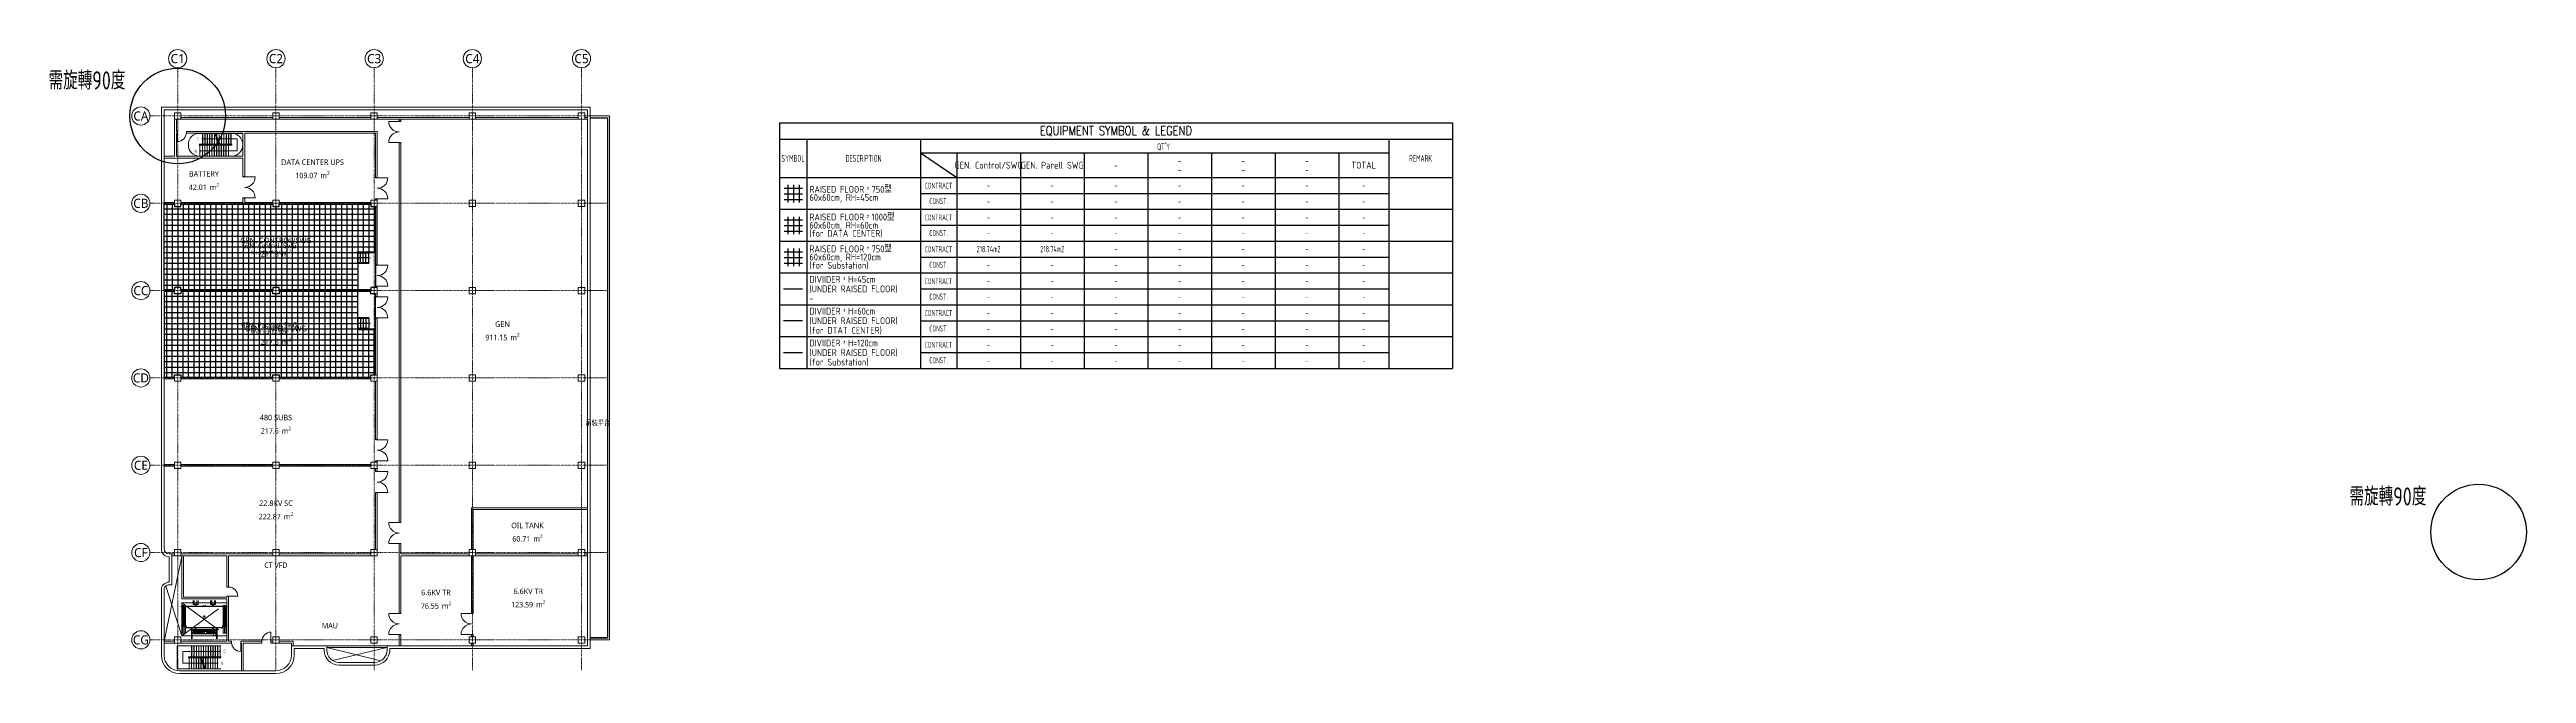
# Model space of a CAD drawing. Extents: x -186874 to 511851, y 4933 to 222627.
# Drawn here: x -186874 to 85479, y 4933 to 73531 of the extents above; entities that cross this region are included whole.
import ezdxf
from ezdxf.enums import TextEntityAlignment as Align

# ---------------------------------------------------------------- set-up
doc = ezdxf.new("R2010")
doc.units = 0
doc.header["$LTSCALE"] = 5
for name, pattern in [('CUP- L30$0$CENTER', [2, 1.25, -0.25, 0.25, -0.25]), ('CUP- L30$0$HIDDEN', [0.4, 0.3, -0.1]), ('CUP- L30$0$JJP_三點線', [0.9, 0.3, -0.15, 0, -0.15, 0, -0.15, 0, -0.15]), ('CUP- L30$0$JJP_虛線(退縮線、投影線、地下室範圍、非屬本工程、圖面分區)', [0.45, 0.3, -0.15]), ('CUP- L30$0$TAI_實線_CNS', [2000, 1000, -1000]), ('HIDDEN', [0.375, 0.25, -0.125]), ('XCDR30$0$HIDDEN2', [0.1875, 0.125, -0.0625])]:
    doc.linetypes.add(name, pattern=pattern)
for name, color, linetype in [('A-R-120', 191, 'Continuous'), ('A-R-45', 211, 'Continuous'), ('A-R-60', 161, 'Continuous'), ('A-R-Divide', 74, 'HIDDEN'), ('CUP- L30$0$A-OBJE-2D.Newcub', 252, 'Continuous'), ('CUP- L30$0$A-RAIL.Newcub', 252, 'Continuous'), ('CUP- L30$0$A-STRS.Newcub', 252, 'Continuous'), ('CUP- L30$0$A-TEXT.Newcub', 252, 'Continuous'), ('CUP- L30$0$A-WALL-EX.Newcub', 252, 'Continuous'), ('CUP- L30$0$A-WALL-IN.Newcub', 252, 'Continuous'), ('CUP- L30$0$A-ZONE.Newcub', 252, 'Continuous'), ('CUP- L30$0$Door', 252, 'Continuous'), ('CUP- L30$0$S-COL.Newcub', 252, 'Continuous'), ('CUP- L30$0$S-GRID.Newcub', 252, 'Continuous'), ('CUP- L30$0$S-SLAB-SHOW.Newcub', 252, 'Continuous'), ('NOTEFORM', 5, 'Continuous'), ('NOTEFORM-1', 2, 'Continuous'), ('NOTETEXT', 4, 'Continuous'), ('NOTETEXT-Const.', 4, 'Continuous'), ('NOTETEXT-RFP', 1, 'Continuous'), ('XCDP30$0$A-CR-TT2', 1, 'Continuous'), ('XCDP30$0$A-CR-TXT', 2, 'Continuous'), ('XCDP30$0$A-ST-txt (200K)', 1, 'Continuous'), ('XCDP30$0$A-STAIR (200K)', 2, 'Continuous'), ('XCDR30$0$A-R-Divider', 75, 'XCDR30$0$HIDDEN2'), ('XCDR30$0$A-R-Plan_RH-120cm', 191, 'Continuous'), ('XCDR30$0$A-R-Plan_RH-60cm', 161, 'Continuous')]:
    doc.layers.add(name, color=color, linetype=linetype)
doc.layers.add('XCDR30$0$A-Area', color=170, linetype='Continuous', plot=False)
doc.styles.add('AA-TXT', font='isocp.shx', dxfattribs={"width": 0.8, "bigfont": 'chineset.shx'})
doc.styles.add('CUP- L30$0$aa-txt', font='isocp.shx', dxfattribs={"bigfont": 'chineset'})
doc.styles.add('CUP- L30$0$Standard', font='', dxfattribs={"width": 0.8})
doc.styles.add('ROMAND', font='romand', dxfattribs={"height": 5})
doc.styles.add('XCDP30$0$AA-TXT', font='isocp.shx', dxfattribs={"width": 0.8, "bigfont": 'china.shx'})
doc.styles.add('XCDR30$0$AA-TXT', font='isocp.shx', dxfattribs={"width": 0.8, "bigfont": 'chineset.shx'})
doc.styles.get('CUP- L30$0$Standard').set_extended_font_data('Microsoft JhengHei')

# ---------------------------------------------------------------- blocks, each defined once
blk = doc.blocks.new('XCDP30')
at = {"layer": 'XCDP30$0$A-ST-txt (200K)'}
for p, q in [((-152981, 50625), (-152884, 50754)), ((-151781, 50625), (-152981, 50625)), ((-152981, 50625), (-152884, 50496)), ((-152981, 43425), (-152884, 43554)), ((-151781, 43425), (-152981, 43425)), ((-152981, 43425), (-152884, 43296))]:
    blk.add_line(p, q, dxfattribs=at)
for centre in [(-151781, 50625), (-151781, 43425)]:
    blk.add_circle(centre, 25, dxfattribs=at)
at = {"layer": 'XCDP30$0$A-STAIR (200K)'}
for p, q in [((-153056, 51290, 0), (-151081, 51290)), ((-153056, 51193, 0), (-153056, 51290, 0)), ((-153031, 51193, 0), (-153056, 51193, 0)), ((-153031, 51265, 0), (-151081, 51265)), ((-153031, 51193, 0), (-153031, 51265, 0)), ((-152991, 51225), (-151781, 51225, 0)), ((-152991, 51187, 0), (-152991, 51225, 0)), ((-152991, 51218), (-151781, 51218, 0)), ((-152991, 51193), (-151781, 51193, 0)), ((-151781, 51187, 0), (-152991, 51187)), ((-151781, 50063), (-152991, 50063)), ((-152991, 50063, 0), (-152991, 50025, 0)), ((-152991, 50056), (-151781, 50056)), ((-152991, 50031), (-151781, 50031)), ((-152991, 50025), (-151781, 50025)), ((-152981, 50063), (-152981, 51225)), ((-151781, 50025, 0), (-152981, 50025, 0)), ((-152681, 50063, 0), (-152681, 51187, 0)), ((-152381, 50063, 0), (-152381, 51187, 0)), ((-152081, 50063, 0), (-152081, 51187, 0)), ((-151781, 50025, 0), (-151781, 51225, 0)), ((-151781, 51187, 0), (-151781, 51225, 0)), ((-151781, 50063), (-151781, 50025)), ((-151081, 51265), (-151081, 51290)), ((-152991, 44025), (-151781, 44025)), ((-152991, 43987, 0), (-152991, 44025, 0)), ((-152991, 44018), (-151781, 44018)), ((-152991, 43993), (-151781, 43993)), ((-151781, 43987), (-152991, 43987)), ((-151781, 44025, 0), (-152981, 44025, 0)), ((-152981, 43987), (-152981, 42825)), ((-152681, 43987, 0), (-152681, 42863, 0)), ((-152381, 43987, 0), (-152381, 42863, 0)), ((-152081, 43987, 0), (-152081, 42863, 0)), ((-151781, 44025, 0), (-151781, 42825, 0)), ((-151781, 43987), (-151781, 44025)), ((-153056, 42856, 0), (-153056, 42760, 0)), ((-153031, 42856, 0), (-153056, 42856, 0)), ((-153056, 42760, 0), (-151081, 42760)), ((-153031, 42856, 0), (-153031, 42785, 0)), ((-153031, 42785, 0), (-151081, 42785)), ((-151781, 42863, 0), (-152991, 42863)), ((-152991, 42863, 0), (-152991, 42825, 0)), ((-152991, 42856), (-151781, 42856, 0)), ((-152991, 42831), (-151781, 42831, 0)), ((-152991, 42825), (-151781, 42825, 0)), ((-151781, 42863, 0), (-151781, 42825, 0)), ((-151081, 42785), (-151081, 42760))]:
    blk.add_line(p, q, dxfattribs=at)
at = {"layer": 'XCDP30$0$A-CR-TT2', "style": 'XCDP30$0$AA-TXT', "width": 0.6}
for p in [(-162728, 51223), (-162728, 42483)]:
    blk.add_text('Raised floor TOC+120cm', height=400, dxfattribs=at).set_placement(p, align=Align.MIDDLE)
at = {"layer": 'XCDP30$0$A-CR-TXT', "style": 'XCDP30$0$AA-TXT', "width": 0.8}
for s, p in [('GEN. Control/SWG', (-162728, 51973)), ('GEN. Parallel SWG', (-162728, 43233))]:
    blk.add_text(s, height=600, dxfattribs=at).set_placement(p, align=Align.MIDDLE)
at = {"layer": 'XCDP30$0$A-ST-txt (200K)', "style": 'XCDP30$0$AA-TXT', "width": 0.8}
for p in [(-151584, 50625), (-151584, 43425)]:
    blk.add_text('UP', height=200, dxfattribs=at).set_placement(p, align=Align.MIDDLE)
blk = doc.blocks.new('CUP- L30')
at = {"layer": 'CUP- L30$0$A-OBJE-2D.Newcub', "lineweight": 0}
for p, q in [((-171611, 63010), (-171611, 63110)), ((-172331, 17775), (-174281, 8475)), ((-172331, 9075), (-174071, 14513)), ((-172406, 12315), (-172416, 12315)), ((-172416, 12315), (-172416, 12275)), ((-172406, 12315), (-172416, 12315)), ((-172416, 12315), (-172416, 12275)), ((-172266, 12275), (-172416, 12275)), ((-172266, 12275), (-172416, 12275)), ((-172331, 12700), (-172331, 9075)), ((-167381, 12700), (-172331, 12700)), ((-172331, 12700), (-172331, 9075)), ((-167381, 12700), (-172331, 12700)), ((-172266, 12315), (-172276, 12315)), ((-172266, 12315), (-172276, 12315)), ((-172271, 12400), (-172271, 9380)), ((-172271, 12400), (-172091, 12400)), ((-172271, 12400), (-172271, 9380)), ((-172271, 12400), (-172091, 12400)), ((-172091, 12310), (-172271, 12310)), ((-172091, 12310), (-172271, 12310)), ((-172271, 12275), (-172091, 12275)), ((-172271, 12275), (-172091, 12275)), ((-172266, 12315), (-172266, 12275)), ((-172266, 12315), (-172266, 12275)), ((-172173, 11555), (-172197, 11555)), ((-172197, 11555), (-172197, 10815)), ((-172173, 11555), (-172197, 11555)), ((-172197, 11555), (-172197, 10815)), ((-172173, 10815), (-172173, 11555)), ((-172173, 10815), (-172173, 11555)), ((-172149, 11535), (-172149, 12275)), ((-172149, 11535), (-172149, 12275)), ((-172125, 11535), (-172149, 11535)), ((-172125, 11535), (-172149, 11535)), ((-172125, 12275), (-172125, 11535)), ((-172125, 12275), (-172125, 11535)), ((-172091, 9380), (-172091, 12400)), ((-172091, 9380), (-172091, 12400)), ((-172061, 12400), (-172061, 9380)), ((-172061, 12400), (-171916, 12400)), ((-172061, 12400), (-172061, 9380)), ((-172061, 12400), (-171916, 12400)), ((-172061, 12330), (-167651, 12330)), ((-172061, 12330), (-167651, 12330)), ((-172061, 12275), (-171856, 12275)), ((-172061, 12275), (-171856, 12275)), ((-172041, 12275), (-172041, 11535)), ((-172041, 12275), (-172041, 11535)), ((-172041, 11535), (-172021, 11535)), ((-172041, 11535), (-172021, 11535)), ((-172021, 11535), (-172021, 12275)), ((-172021, 11535), (-172021, 12275)), ((-172001, 11555), (-172001, 10815)), ((-171981, 11555), (-172001, 11555)), ((-172001, 11555), (-172001, 10815)), ((-171981, 11555), (-172001, 11555)), ((-171981, 10815), (-171981, 11555)), ((-171981, 10815), (-171981, 11555)), ((-171916, 12330), (-171916, 12400)), ((-171916, 12330), (-171916, 12400)), ((-171916, 9380), (-171916, 12275)), ((-171916, 9380), (-171916, 12275)), ((-171856, 12275), (-171856, 12330)), ((-171856, 12275), (-171856, 12330)), ((-167856, 12295), (-171856, 12295)), ((-167856, 12295), (-171856, 12295)), ((-171091, 12523), (-171091, 12950)), ((-171091, 12523), (-171091, 12950)), ((-170541, 12523), (-171091, 12523)), ((-170541, 12523), (-171091, 12523)), ((-171086, 12523), (-171086, 12950)), ((-171086, 12523), (-171086, 12950)), ((-170972, 12523), (-170972, 12950)), ((-170972, 12523), (-170972, 12950)), ((-170966, 12523), (-170966, 12950)), ((-170966, 12523), (-170966, 12950)), ((-170966, 12648), (-170666, 12648)), ((-170966, 12648), (-170666, 12648)), ((-170666, 12529), (-170966, 12529)), ((-170666, 12529), (-170966, 12529)), ((-170942, 12523), (-170656, 12523)), ((-170942, 12523), (-170656, 12523)), ((-170914, 12501), (-170923, 12516)), ((-170923, 12516), (-170910, 12496)), ((-170914, 12501), (-170923, 12516)), ((-170923, 12516), (-170910, 12496)), ((-170922, 12519), (-170915, 12519)), ((-170922, 12519), (-170915, 12519)), ((-170913, 12516), (-170913, 12517)), ((-170913, 12516), (-170913, 12517)), ((-170913, 12501), (-170913, 12501)), ((-170913, 12501), (-170913, 12501)), ((-170912, 12514), (-170889, 12514)), ((-170912, 12514), (-170889, 12514)), ((-170872, 12496), (-170909, 12496)), ((-170872, 12496), (-170909, 12496)), ((-170887, 12508), (-170887, 12513)), ((-170887, 12508), (-170887, 12513)), ((-170816, 12523), (-170886, 12523)), ((-170886, 12523), (-170886, 12513)), ((-170816, 12523), (-170886, 12523)), ((-170886, 12523), (-170886, 12513)), ((-170886, 12507), (-170872, 12507)), ((-170886, 12507), (-170872, 12507)), ((-170882, 12508), (-170827, 12502)), ((-170882, 12508), (-170827, 12502)), ((-170871, 12505), (-170871, 12497)), ((-170871, 12505), (-170871, 12497)), ((-170826, 12415), (-170826, 12465)), ((-170826, 12415), (-170826, 12465)), ((-170816, 12415), (-170826, 12415)), ((-170816, 12415), (-170826, 12415)), ((-170823, 12469), (-170823, 12497)), ((-170823, 12469), (-170823, 12497)), ((-170816, 12523), (-170746, 12523)), ((-170816, 12523), (-170746, 12523)), ((-170816, 12415), (-170807, 12415)), ((-170816, 12415), (-170807, 12415)), ((-170810, 12469), (-170810, 12497)), ((-170810, 12469), (-170810, 12497)), ((-170807, 12415), (-170807, 12465)), ((-170807, 12415), (-170807, 12465)), ((-170751, 12508), (-170806, 12502)), ((-170751, 12508), (-170806, 12502)), ((-170762, 12505), (-170762, 12497)), ((-170762, 12505), (-170762, 12497)), ((-170747, 12507), (-170761, 12507)), ((-170747, 12507), (-170761, 12507)), ((-170761, 12496), (-170724, 12496)), ((-170761, 12496), (-170724, 12496)), ((-170746, 12523), (-170746, 12513)), ((-170746, 12523), (-170746, 12513)), ((-170746, 12508), (-170746, 12513)), ((-170746, 12508), (-170746, 12513)), ((-170721, 12514), (-170744, 12514)), ((-170721, 12514), (-170744, 12514)), ((-170710, 12516), (-170723, 12496)), ((-170710, 12516), (-170723, 12496)), ((-170720, 12516), (-170720, 12517)), ((-170720, 12516), (-170720, 12517)), ((-170720, 12501), (-170720, 12501)), ((-170720, 12501), (-170720, 12501)), ((-170719, 12501), (-170710, 12516)), ((-170719, 12501), (-170710, 12516)), ((-170711, 12519), (-170718, 12519)), ((-170711, 12519), (-170718, 12519)), ((-170666, 12523), (-170666, 12950)), ((-170666, 12523), (-170666, 12950)), ((-170660, 12523), (-170660, 12950)), ((-170660, 12523), (-170660, 12950)), ((-170546, 12523), (-170546, 12950)), ((-170546, 12523), (-170546, 12950)), ((-170541, 12523), (-170541, 12950)), ((-170541, 12523), (-170541, 12950)), ((-169171, 12523), (-169171, 12950)), ((-169171, 12523), (-169171, 12950)), ((-169171, 12523), (-168621, 12523)), ((-169171, 12523), (-168621, 12523)), ((-169166, 12523), (-169166, 12950)), ((-169166, 12523), (-169166, 12950)), ((-168771, 12523), (-169057, 12523)), ((-168771, 12523), (-169057, 12523)), ((-169052, 12523), (-169052, 12950)), ((-169052, 12523), (-169052, 12950)), ((-169046, 12523), (-169046, 12950)), ((-169046, 12523), (-169046, 12950)), ((-168746, 12648), (-169046, 12648)), ((-168746, 12648), (-169046, 12648)), ((-169046, 12529), (-168746, 12529)), ((-169046, 12529), (-168746, 12529)), ((-169003, 12516), (-168990, 12496)), ((-168994, 12501), (-169003, 12516)), ((-169003, 12516), (-168990, 12496)), ((-168994, 12501), (-169003, 12516)), ((-169002, 12519), (-168995, 12519)), ((-169002, 12519), (-168995, 12519)), ((-168993, 12516), (-168993, 12517)), ((-168993, 12516), (-168993, 12517)), ((-168993, 12501), (-168993, 12501)), ((-168993, 12501), (-168993, 12501)), ((-168992, 12514), (-168969, 12514)), ((-168992, 12514), (-168969, 12514)), ((-168952, 12496), (-168989, 12496)), ((-168952, 12496), (-168989, 12496)), ((-168967, 12508), (-168967, 12513)), ((-168967, 12508), (-168967, 12513)), ((-168966, 12523), (-168966, 12513)), ((-168896, 12523), (-168966, 12523)), ((-168966, 12523), (-168966, 12513)), ((-168896, 12523), (-168966, 12523)), ((-168966, 12507), (-168952, 12507)), ((-168966, 12507), (-168952, 12507)), ((-168962, 12508), (-168907, 12502)), ((-168962, 12508), (-168907, 12502)), ((-168951, 12505), (-168951, 12497)), ((-168951, 12505), (-168951, 12497)), ((-168906, 12415), (-168906, 12465)), ((-168906, 12415), (-168906, 12465)), ((-168896, 12415), (-168906, 12415)), ((-168896, 12415), (-168906, 12415)), ((-168903, 12469), (-168903, 12497)), ((-168903, 12469), (-168903, 12497)), ((-168896, 12523), (-168826, 12523)), ((-168896, 12523), (-168826, 12523)), ((-168896, 12415), (-168887, 12415)), ((-168896, 12415), (-168887, 12415)), ((-168890, 12469), (-168890, 12497)), ((-168890, 12469), (-168890, 12497)), ((-168887, 12415), (-168887, 12465)), ((-168887, 12415), (-168887, 12465)), ((-168831, 12508), (-168886, 12502)), ((-168831, 12508), (-168886, 12502)), ((-168842, 12505), (-168842, 12497)), ((-168842, 12505), (-168842, 12497)), ((-168827, 12507), (-168841, 12507)), ((-168827, 12507), (-168841, 12507)), ((-168841, 12496), (-168804, 12496)), ((-168841, 12496), (-168804, 12496)), ((-168826, 12523), (-168826, 12513)), ((-168826, 12523), (-168826, 12513)), ((-168826, 12508), (-168826, 12513)), ((-168826, 12508), (-168826, 12513)), ((-168801, 12514), (-168824, 12514)), ((-168801, 12514), (-168824, 12514)), ((-168790, 12516), (-168803, 12496)), ((-168790, 12516), (-168803, 12496)), ((-168800, 12516), (-168800, 12517)), ((-168800, 12516), (-168800, 12517)), ((-168800, 12501), (-168800, 12501)), ((-168800, 12501), (-168800, 12501)), ((-168799, 12501), (-168790, 12516)), ((-168799, 12501), (-168790, 12516)), ((-168791, 12519), (-168798, 12519)), ((-168791, 12519), (-168798, 12519)), ((-168746, 12523), (-168746, 12950)), ((-168746, 12523), (-168746, 12950)), ((-168740, 12523), (-168740, 12950)), ((-168740, 12523), (-168740, 12950)), ((-168626, 12523), (-168626, 12950)), ((-168626, 12523), (-168626, 12950)), ((-168621, 12523), (-168621, 12950)), ((-168621, 12523), (-168621, 12950)), ((-167856, 12275), (-167856, 12330)), ((-167856, 12275), (-167856, 12330)), ((-167651, 12275), (-167856, 12275)), ((-167651, 12275), (-167856, 12275)), ((-167796, 12330), (-167796, 12400)), ((-167651, 12400), (-167796, 12400)), ((-167796, 12330), (-167796, 12400)), ((-167651, 12400), (-167796, 12400)), ((-167796, 9380), (-167796, 12275)), ((-167796, 9380), (-167796, 12275)), ((-167731, 10815), (-167731, 11555)), ((-167731, 11555), (-167711, 11555)), ((-167731, 10815), (-167731, 11555)), ((-167731, 11555), (-167711, 11555)), ((-167711, 11555), (-167711, 10815)), ((-167711, 11555), (-167711, 10815)), ((-167691, 11535), (-167691, 12275)), ((-167691, 11535), (-167691, 12275)), ((-167671, 11535), (-167691, 11535)), ((-167671, 11535), (-167691, 11535)), ((-167671, 12275), (-167671, 11535)), ((-167671, 12275), (-167671, 11535)), ((-167651, 12400), (-167651, 9380)), ((-167651, 12400), (-167651, 9380)), ((-167621, 12400), (-167621, 9380)), ((-167621, 12400), (-167476, 12400)), ((-167621, 12400), (-167621, 9380)), ((-167621, 12400), (-167476, 12400)), ((-167621, 12275), (-167476, 12275)), ((-167621, 12275), (-167476, 12275)), ((-167601, 12275), (-167601, 11535)), ((-167601, 12275), (-167601, 11535)), ((-167601, 11535), (-167581, 11535)), ((-167601, 11535), (-167581, 11535)), ((-167581, 11535), (-167581, 12275)), ((-167581, 11535), (-167581, 12275)), ((-167561, 11555), (-167561, 10815)), ((-167541, 11555), (-167561, 11555)), ((-167561, 11555), (-167561, 10815)), ((-167541, 11555), (-167561, 11555)), ((-167541, 10815), (-167541, 11555)), ((-167541, 10815), (-167541, 11555)), ((-167481, 12315), (-167481, 12275)), ((-167481, 12315), (-167471, 12315)), ((-167481, 12315), (-167481, 12275)), ((-167481, 12315), (-167471, 12315)), ((-167481, 12275), (-167332, 12275)), ((-167481, 12275), (-167332, 12275)), ((-167476, 12275), (-167476, 12400)), ((-167476, 12275), (-167476, 12400)), ((-167476, 9380), (-167476, 12275)), ((-167476, 9380), (-167476, 12275)), ((-167381, 9075), (-167381, 12700)), ((-167381, 9075), (-167381, 12700)), ((-167342, 12315), (-167332, 12315)), ((-167342, 12315), (-167332, 12315)), ((-167332, 12315), (-167332, 12275)), ((-167332, 12315), (-167332, 12275)), ((-172266, 10175), (-172416, 10175)), ((-172416, 10135), (-172416, 10175)), ((-172266, 10175), (-172416, 10175)), ((-172416, 10135), (-172416, 10175)), ((-172406, 10135), (-172416, 10135)), ((-172406, 10135), (-172416, 10135)), ((-167531, 9075), (-172331, 9075)), ((-167531, 9075), (-172331, 9075)), ((-172331, 9075), (-167381, 9075)), ((-172331, 9075), (-167381, 9075)), ((-172266, 10135), (-172276, 10135)), ((-172266, 10135), (-172276, 10135)), ((-172271, 9380), (-172091, 9380)), ((-172271, 9380), (-172091, 9380)), ((-172266, 10135), (-172266, 10175)), ((-172266, 10135), (-172266, 10175)), ((-172221, 10835), (-172245, 10835)), ((-172245, 10835), (-172245, 10095)), ((-172221, 10835), (-172245, 10835)), ((-172245, 10835), (-172245, 10095)), ((-172245, 10095), (-172221, 10095)), ((-172245, 10095), (-172221, 10095)), ((-172221, 10095), (-172221, 10835)), ((-172221, 10095), (-172221, 10835)), ((-172197, 10815), (-172173, 10815)), ((-172197, 10815), (-172173, 10815)), ((-172061, 9380), (-171916, 9380)), ((-172061, 9380), (-171916, 9380)), ((-172001, 10815), (-171981, 10815)), ((-172001, 10815), (-171981, 10815)), ((-171961, 10835), (-171961, 10095)), ((-171941, 10835), (-171961, 10835)), ((-171961, 10835), (-171961, 10095)), ((-171941, 10835), (-171961, 10835)), ((-171961, 10095), (-171941, 10095)), ((-171961, 10095), (-171941, 10095)), ((-171941, 10095), (-171941, 10835)), ((-171941, 10095), (-171941, 10835)), ((-171916, 10175), (-171856, 10175)), ((-171916, 10175), (-171856, 10175)), ((-167796, 9960), (-171916, 9960)), ((-167796, 9960), (-171916, 9960)), ((-171856, 10175), (-171856, 9960)), ((-171856, 10175), (-171856, 9960)), ((-167856, 9995), (-171856, 9995)), ((-167856, 9995), (-171856, 9995)), ((-171269, 8725), (-171269, 9767)), ((-171269, 9767), (-168442, 9767)), ((-171269, 8725), (-171269, 9767)), ((-171269, 9767), (-168442, 9767)), ((-171210, 9767), (-171210, 8725)), ((-171210, 9767), (-171210, 8725)), ((-171204, 9767), (-171204, 8725)), ((-171204, 9767), (-171204, 8725)), ((-171204, 9761), (-168508, 9761)), ((-171204, 9761), (-168508, 9761)), ((-171204, 9642), (-168508, 9642)), ((-171204, 9642), (-168508, 9642)), ((-171204, 9565), (-171204, 9279)), ((-171204, 9565), (-171204, 9279)), ((-171204, 9440), (-171204, 9510)), ((-171204, 9510), (-171195, 9510)), ((-171204, 9440), (-171204, 9510)), ((-171204, 9510), (-171195, 9510)), ((-171204, 9440), (-171204, 9370)), ((-171204, 9440), (-171204, 9370)), ((-171204, 9370), (-171195, 9370)), ((-171204, 9370), (-171195, 9370)), ((-171201, 9545), (-171201, 9538)), ((-171201, 9545), (-171201, 9538)), ((-171201, 9334), (-171201, 9342)), ((-171201, 9334), (-171201, 9342)), ((-171198, 9536), (-171199, 9536)), ((-171198, 9536), (-171199, 9536)), ((-171198, 9343), (-171199, 9343)), ((-171198, 9343), (-171199, 9343)), ((-171183, 9537), (-171198, 9546)), ((-171198, 9546), (-171178, 9534)), ((-171183, 9537), (-171198, 9546)), ((-171198, 9546), (-171178, 9534)), ((-171198, 9333), (-171178, 9346)), ((-171198, 9333), (-171178, 9346)), ((-171183, 9342), (-171198, 9333)), ((-171183, 9342), (-171198, 9333)), ((-171196, 9535), (-171196, 9512)), ((-171196, 9535), (-171196, 9512)), ((-171196, 9345), (-171196, 9368)), ((-171196, 9345), (-171196, 9368)), ((-171190, 9510), (-171195, 9510)), ((-171190, 9510), (-171195, 9510)), ((-171190, 9369), (-171195, 9369)), ((-171190, 9369), (-171195, 9369)), ((-171190, 9505), (-171184, 9450)), ((-171190, 9505), (-171184, 9450)), ((-171190, 9374), (-171184, 9429)), ((-171190, 9374), (-171184, 9429)), ((-171189, 9509), (-171189, 9495)), ((-171189, 9509), (-171189, 9495)), ((-171189, 9371), (-171189, 9384)), ((-171189, 9371), (-171189, 9384)), ((-171187, 9494), (-171179, 9494)), ((-171187, 9494), (-171179, 9494)), ((-171187, 9385), (-171179, 9385)), ((-171187, 9385), (-171179, 9385)), ((-171183, 9536), (-171183, 9536)), ((-171183, 9536), (-171183, 9536)), ((-171183, 9343), (-171183, 9343)), ((-171183, 9343), (-171183, 9343)), ((-171151, 9446), (-171179, 9446)), ((-171151, 9446), (-171179, 9446)), ((-171151, 9433), (-171179, 9433)), ((-171151, 9433), (-171179, 9433)), ((-171178, 9495), (-171178, 9532)), ((-171178, 9495), (-171178, 9532)), ((-171178, 9384), (-171178, 9347)), ((-171178, 9384), (-171178, 9347)), ((-171096, 9449), (-171147, 9449)), ((-171096, 9449), (-171147, 9449)), ((-171096, 9430), (-171147, 9430)), ((-171096, 9430), (-171147, 9430)), ((-171096, 9440), (-171096, 9449)), ((-171096, 9440), (-171096, 9449)), ((-171096, 9440), (-171096, 9430)), ((-171096, 9440), (-171096, 9430)), ((-168656, 9565), (-171056, 9565)), ((-168656, 9565), (-171056, 9565)), ((-169856, 9540), (-171056, 9340)), ((-171056, 9540), (-169856, 9340)), ((-169856, 9540), (-171056, 9540)), ((-171056, 9340), (-171056, 9540)), ((-171056, 9540), (-171056, 9340)), ((-170976, 9540), (-171056, 9540)), ((-169856, 9540), (-171056, 9340)), ((-171056, 9540), (-169856, 9340)), ((-169856, 9540), (-171056, 9540)), ((-171056, 9340), (-171056, 9540)), ((-171056, 9540), (-171056, 9340)), ((-170976, 9540), (-171056, 9540)), ((-169856, 9340), (-171056, 9340)), ((-171056, 9340), (-170976, 9340)), ((-169856, 9340), (-171056, 9340)), ((-171056, 9340), (-170976, 9340)), ((-168656, 9315), (-171056, 9315)), ((-168656, 9315), (-171056, 9315)), ((-171049, 9365), (-171049, 9514)), ((-171049, 9365), (-171049, 9514)), ((-171038, 9526), (-170982, 9531)), ((-171038, 9526), (-170982, 9531)), ((-170982, 9348), (-171038, 9353)), ((-170982, 9348), (-171038, 9353)), ((-170976, 9537), (-170976, 9540)), ((-170976, 9537), (-170976, 9540)), ((-170976, 9340), (-170976, 9342)), ((-170976, 9340), (-170976, 9342)), ((-170942, 9767), (-170656, 9767)), ((-170942, 9767), (-170656, 9767)), ((-170923, 9773), (-170910, 9793)), ((-170923, 9773), (-170910, 9793)), ((-170914, 9788), (-170923, 9773)), ((-170914, 9788), (-170923, 9773)), ((-170922, 9771), (-170915, 9771)), ((-170922, 9771), (-170915, 9771)), ((-170913, 9789), (-170913, 9789)), ((-170913, 9789), (-170913, 9789)), ((-170913, 9774), (-170913, 9772)), ((-170913, 9774), (-170913, 9772)), ((-170912, 9775), (-170889, 9775)), ((-170912, 9775), (-170889, 9775)), ((-170872, 9794), (-170909, 9794)), ((-170872, 9794), (-170909, 9794)), ((-170887, 9781), (-170887, 9777)), ((-170887, 9781), (-170887, 9777)), ((-170886, 9783), (-170872, 9783)), ((-170886, 9783), (-170872, 9783)), ((-170886, 9767), (-170886, 9777)), ((-170886, 9767), (-170886, 9777)), ((-170816, 9767), (-170886, 9767)), ((-170816, 9767), (-170886, 9767)), ((-170882, 9781), (-170827, 9787)), ((-170882, 9781), (-170827, 9787)), ((-170871, 9784), (-170871, 9792)), ((-170871, 9784), (-170871, 9792)), ((-170826, 9875), (-170826, 9824)), ((-170816, 9875), (-170826, 9875)), ((-170826, 9875), (-170826, 9824)), ((-170816, 9875), (-170826, 9875)), ((-170824, 9545), (-170824, 9540)), ((-170824, 9540), (-170824, 9545)), ((-170168, 9545), (-170824, 9545)), ((-170824, 9545), (-170824, 9540)), ((-170824, 9545), (-170824, 9540)), ((-170824, 9540), (-170824, 9545)), ((-170168, 9545), (-170824, 9545)), ((-170824, 9545), (-170824, 9540)), ((-170814, 9538), (-170824, 9540)), ((-170824, 9540), (-170168, 9540)), ((-170814, 9538), (-170824, 9540)), ((-170824, 9540), (-170168, 9540)), ((-170814, 9522), (-170824, 9520)), ((-170814, 9522), (-170824, 9520)), ((-170824, 9520), (-170824, 9515)), ((-170824, 9515), (-170824, 9520)), ((-170824, 9520), (-170168, 9520)), ((-170824, 9520), (-170824, 9515)), ((-170824, 9520), (-170824, 9515)), ((-170824, 9515), (-170824, 9520)), ((-170824, 9520), (-170168, 9520)), ((-170824, 9520), (-170824, 9515)), ((-170814, 9512), (-170824, 9515)), ((-170824, 9515), (-170168, 9515)), ((-170814, 9512), (-170824, 9515)), ((-170824, 9515), (-170168, 9515)), ((-170814, 9496), (-170824, 9494)), ((-170814, 9496), (-170824, 9494)), ((-170824, 9494), (-170824, 9489)), ((-170824, 9489), (-170824, 9494)), ((-170824, 9494), (-170168, 9494)), ((-170824, 9494), (-170824, 9489)), ((-170824, 9494), (-170824, 9489)), ((-170824, 9489), (-170824, 9494)), ((-170824, 9494), (-170168, 9494)), ((-170824, 9494), (-170824, 9489)), ((-170814, 9486), (-170824, 9489)), ((-170824, 9489), (-170168, 9489)), ((-170814, 9486), (-170824, 9489)), ((-170824, 9489), (-170168, 9489)), ((-170814, 9471), (-170824, 9468)), ((-170814, 9471), (-170824, 9468)), ((-170824, 9468), (-170824, 9463)), ((-170824, 9468), (-170168, 9468)), ((-170824, 9463), (-170824, 9468)), ((-170824, 9468), (-170824, 9463)), ((-170824, 9463), (-170824, 9468)), ((-170824, 9468), (-170824, 9463)), ((-170824, 9468), (-170824, 9463)), ((-170824, 9468), (-170168, 9468)), ((-170824, 9463), (-170824, 9468)), ((-170824, 9468), (-170824, 9463)), ((-170824, 9463), (-170824, 9468)), ((-170824, 9468), (-170824, 9463)), ((-170824, 9463), (-170168, 9463)), ((-170814, 9460), (-170824, 9463)), ((-170824, 9463), (-170168, 9463)), ((-170814, 9460), (-170824, 9463)), ((-170814, 9445), (-170824, 9442)), ((-170814, 9445), (-170824, 9442)), ((-170824, 9442), (-170824, 9437)), ((-170824, 9442), (-170168, 9442)), ((-170824, 9437), (-170824, 9442)), ((-170824, 9442), (-170824, 9437)), ((-170824, 9442), (-170824, 9437)), ((-170824, 9442), (-170168, 9442)), ((-170824, 9437), (-170824, 9442)), ((-170824, 9442), (-170824, 9437)), ((-170824, 9437), (-170168, 9437)), ((-170814, 9434), (-170824, 9437)), ((-170824, 9437), (-170168, 9437)), ((-170814, 9434), (-170824, 9437)), ((-170814, 9419), (-170824, 9416)), ((-170814, 9419), (-170824, 9416)), ((-170824, 9416), (-170824, 9411)), ((-170824, 9416), (-170168, 9416)), ((-170824, 9411), (-170824, 9416)), ((-170824, 9416), (-170824, 9411)), ((-170824, 9416), (-170824, 9411)), ((-170824, 9416), (-170168, 9416)), ((-170824, 9411), (-170824, 9416)), ((-170824, 9416), (-170824, 9411)), ((-170824, 9411), (-170168, 9411)), ((-170814, 9409), (-170824, 9411)), ((-170824, 9411), (-170168, 9411)), ((-170814, 9409), (-170824, 9411)), ((-170814, 9393), (-170824, 9390)), ((-170814, 9393), (-170824, 9390)), ((-170824, 9390), (-170824, 9385)), ((-170824, 9390), (-170168, 9390)), ((-170824, 9385), (-170824, 9390)), ((-170824, 9390), (-170824, 9385)), ((-170824, 9390), (-170824, 9385)), ((-170824, 9390), (-170168, 9390)), ((-170824, 9385), (-170824, 9390)), ((-170824, 9390), (-170824, 9385)), ((-170824, 9385), (-170168, 9385)), ((-170814, 9383), (-170824, 9385)), ((-170824, 9385), (-170168, 9385)), ((-170814, 9383), (-170824, 9385)), ((-170814, 9367), (-170824, 9365)), ((-170814, 9367), (-170824, 9365)), ((-170824, 9365), (-170824, 9360)), ((-170824, 9365), (-170168, 9365)), ((-170824, 9360), (-170824, 9365)), ((-170824, 9365), (-170824, 9360)), ((-170824, 9365), (-170824, 9360)), ((-170824, 9365), (-170168, 9365)), ((-170824, 9360), (-170824, 9365)), ((-170824, 9365), (-170824, 9360)), ((-170824, 9360), (-170168, 9360)), ((-170814, 9357), (-170824, 9360)), ((-170824, 9360), (-170168, 9360)), ((-170814, 9357), (-170824, 9360)), ((-170814, 9341), (-170824, 9339)), ((-170814, 9341), (-170824, 9339)), ((-170824, 9339), (-170168, 9339)), ((-170824, 9335), (-170824, 9339)), ((-170824, 9339), (-170824, 9335)), ((-170824, 9339), (-170168, 9339)), ((-170824, 9335), (-170824, 9339)), ((-170824, 9339), (-170824, 9335)), ((-170824, 9335), (-170168, 9335)), ((-170824, 9335), (-170168, 9335)), ((-170823, 9820), (-170823, 9792)), ((-170823, 9820), (-170823, 9792)), ((-170816, 9875), (-170807, 9875)), ((-170816, 9875), (-170807, 9875)), ((-170816, 9767), (-170746, 9767)), ((-170816, 9767), (-170746, 9767)), ((-170810, 9820), (-170810, 9792)), ((-170810, 9820), (-170810, 9792)), ((-170807, 9875), (-170807, 9824)), ((-170807, 9875), (-170807, 9824)), ((-170751, 9781), (-170806, 9787)), ((-170751, 9781), (-170806, 9787)), ((-170762, 9784), (-170762, 9792)), ((-170762, 9784), (-170762, 9792)), ((-170761, 9794), (-170724, 9794)), ((-170761, 9794), (-170724, 9794)), ((-170747, 9783), (-170761, 9783)), ((-170747, 9783), (-170761, 9783)), ((-170746, 9781), (-170746, 9777)), ((-170746, 9781), (-170746, 9777)), ((-170746, 9767), (-170746, 9777)), ((-170746, 9767), (-170746, 9777)), ((-170721, 9775), (-170744, 9775)), ((-170721, 9775), (-170744, 9775)), ((-170710, 9773), (-170723, 9793)), ((-170710, 9773), (-170723, 9793)), ((-170720, 9789), (-170720, 9789)), ((-170720, 9789), (-170720, 9789)), ((-170720, 9774), (-170720, 9772)), ((-170720, 9774), (-170720, 9772)), ((-170719, 9788), (-170710, 9773)), ((-170719, 9788), (-170710, 9773)), ((-170711, 9771), (-170718, 9771)), ((-170711, 9771), (-170718, 9771)), ((-170541, 9583), (-170539, 9585)), ((-170541, 9583), (-170539, 9585)), ((-170451, 9583), (-170541, 9583)), ((-170451, 9583), (-170541, 9583)), ((-170451, 9297), (-170541, 9297)), ((-170539, 9295), (-170541, 9297)), ((-170451, 9297), (-170541, 9297)), ((-170539, 9295), (-170541, 9297)), ((-170451, 9583), (-170453, 9585)), ((-170451, 9583), (-170453, 9585)), ((-170453, 9295), (-170451, 9297)), ((-170453, 9295), (-170451, 9297)), ((-170179, 9538), (-170168, 9540)), ((-170179, 9538), (-170168, 9540)), ((-170179, 9522), (-170168, 9520)), ((-170179, 9522), (-170168, 9520)), ((-170179, 9512), (-170168, 9515)), ((-170179, 9512), (-170168, 9515)), ((-170179, 9496), (-170168, 9494)), ((-170179, 9496), (-170168, 9494)), ((-170179, 9486), (-170168, 9489)), ((-170179, 9486), (-170168, 9489)), ((-170179, 9471), (-170168, 9468)), ((-170179, 9471), (-170168, 9468)), ((-170179, 9460), (-170168, 9463)), ((-170179, 9460), (-170168, 9463)), ((-170179, 9460), (-170168, 9463)), ((-170179, 9460), (-170168, 9463)), ((-170179, 9445), (-170168, 9442)), ((-170179, 9445), (-170168, 9442)), ((-170179, 9434), (-170168, 9437)), ((-170179, 9434), (-170168, 9437)), ((-170179, 9419), (-170168, 9416)), ((-170179, 9419), (-170168, 9416)), ((-170179, 9409), (-170168, 9411)), ((-170179, 9409), (-170168, 9411)), ((-170179, 9393), (-170168, 9390)), ((-170179, 9393), (-170168, 9390)), ((-170179, 9383), (-170168, 9385)), ((-170179, 9383), (-170168, 9385)), ((-170179, 9367), (-170168, 9365)), ((-170179, 9367), (-170168, 9365)), ((-170179, 9357), (-170168, 9360)), ((-170179, 9357), (-170168, 9360)), ((-170179, 9341), (-170168, 9339)), ((-170179, 9341), (-170168, 9339)), ((-170168, 9540), (-170168, 9545)), ((-170168, 9540), (-170168, 9545)), ((-170168, 9540), (-170168, 9545)), ((-170168, 9540), (-170168, 9545)), ((-170168, 9515), (-170168, 9520)), ((-170168, 9515), (-170168, 9520)), ((-170168, 9515), (-170168, 9520)), ((-170168, 9515), (-170168, 9520)), ((-170168, 9489), (-170168, 9494)), ((-170168, 9489), (-170168, 9494)), ((-170168, 9489), (-170168, 9494)), ((-170168, 9489), (-170168, 9494)), ((-170168, 9463), (-170168, 9468)), ((-170168, 9463), (-170168, 9468)), ((-170168, 9463), (-170168, 9468)), ((-170168, 9463), (-170168, 9468)), ((-170168, 9463), (-170168, 9468)), ((-170168, 9463), (-170168, 9468)), ((-170168, 9437), (-170168, 9442)), ((-170168, 9437), (-170168, 9442)), ((-170168, 9437), (-170168, 9442)), ((-170168, 9437), (-170168, 9442)), ((-170168, 9411), (-170168, 9416)), ((-170168, 9411), (-170168, 9416)), ((-170168, 9411), (-170168, 9416)), ((-170168, 9411), (-170168, 9416)), ((-170168, 9385), (-170168, 9390)), ((-170168, 9385), (-170168, 9390)), ((-170168, 9385), (-170168, 9390)), ((-170168, 9385), (-170168, 9390)), ((-170168, 9360), (-170168, 9365)), ((-170168, 9360), (-170168, 9365)), ((-170168, 9360), (-170168, 9365)), ((-170168, 9360), (-170168, 9365)), ((-170168, 9335), (-170168, 9339)), ((-170168, 9335), (-170168, 9339)), ((-169936, 9537), (-169936, 9540)), ((-169936, 9540), (-169856, 9540)), ((-169936, 9537), (-169936, 9540)), ((-169936, 9540), (-169856, 9540)), ((-169936, 9340), (-169936, 9342)), ((-169936, 9340), (-169936, 9342)), ((-169856, 9340), (-169936, 9340)), ((-169856, 9340), (-169936, 9340)), ((-169875, 9526), (-169931, 9531)), ((-169875, 9526), (-169931, 9531)), ((-169931, 9348), (-169875, 9353)), ((-169931, 9348), (-169875, 9353)), ((-169864, 9365), (-169864, 9514)), ((-169864, 9365), (-169864, 9514)), ((-168656, 9540), (-169856, 9540)), ((-169856, 9540), (-168656, 9340)), ((-168656, 9540), (-169856, 9340)), ((-169856, 9340), (-169856, 9540)), ((-169856, 9340), (-169856, 9540)), ((-169856, 9540), (-169856, 9340)), ((-169856, 9540), (-169856, 9340)), ((-169856, 9340), (-169856, 9540)), ((-169856, 9340), (-169856, 9540)), ((-169856, 9340), (-169856, 9540)), ((-169856, 9340), (-169856, 9540)), ((-169856, 9540), (-169856, 9340)), ((-169856, 9540), (-169856, 9340)), ((-169776, 9540), (-169856, 9540)), ((-168656, 9540), (-169856, 9540)), ((-169856, 9540), (-168656, 9340)), ((-168656, 9540), (-169856, 9340)), ((-169856, 9340), (-169856, 9540)), ((-169856, 9340), (-169856, 9540)), ((-169856, 9540), (-169856, 9340)), ((-169856, 9540), (-169856, 9340)), ((-169856, 9340), (-169856, 9540)), ((-169856, 9340), (-169856, 9540)), ((-169856, 9340), (-169856, 9540)), ((-169856, 9340), (-169856, 9540)), ((-169856, 9540), (-169856, 9340)), ((-169856, 9540), (-169856, 9340)), ((-169776, 9540), (-169856, 9540)), ((-168656, 9340), (-169856, 9340)), ((-169856, 9340), (-169776, 9340)), ((-168656, 9340), (-169856, 9340)), ((-169856, 9340), (-169776, 9340)), ((-169849, 9365), (-169849, 9514)), ((-169849, 9365), (-169849, 9514)), ((-169838, 9526), (-169782, 9531)), ((-169838, 9526), (-169782, 9531)), ((-169782, 9348), (-169838, 9353)), ((-169782, 9348), (-169838, 9353)), ((-169776, 9537), (-169776, 9540)), ((-169776, 9537), (-169776, 9540)), ((-169776, 9340), (-169776, 9342)), ((-169776, 9340), (-169776, 9342)), ((-169544, 9540), (-169544, 9545)), ((-169544, 9545), (-168888, 9545)), ((-169544, 9540), (-169544, 9545)), ((-169544, 9540), (-169544, 9545)), ((-169544, 9545), (-168888, 9545)), ((-169544, 9540), (-169544, 9545)), ((-168888, 9540), (-169544, 9540)), ((-169534, 9538), (-169544, 9540)), ((-168888, 9540), (-169544, 9540)), ((-169534, 9538), (-169544, 9540)), ((-169534, 9522), (-169544, 9520)), ((-169534, 9522), (-169544, 9520)), ((-168888, 9520), (-169544, 9520)), ((-169544, 9515), (-169544, 9520)), ((-169544, 9515), (-169544, 9520)), ((-168888, 9520), (-169544, 9520)), ((-169544, 9515), (-169544, 9520)), ((-169544, 9515), (-169544, 9520)), ((-168888, 9515), (-169544, 9515)), ((-169534, 9512), (-169544, 9515)), ((-168888, 9515), (-169544, 9515)), ((-169534, 9512), (-169544, 9515)), ((-169534, 9496), (-169544, 9494)), ((-169534, 9496), (-169544, 9494)), ((-168888, 9494), (-169544, 9494)), ((-169544, 9489), (-169544, 9494)), ((-169544, 9489), (-169544, 9494)), ((-168888, 9494), (-169544, 9494)), ((-169544, 9489), (-169544, 9494)), ((-169544, 9489), (-169544, 9494)), ((-168888, 9489), (-169544, 9489)), ((-169534, 9486), (-169544, 9489)), ((-168888, 9489), (-169544, 9489)), ((-169534, 9486), (-169544, 9489)), ((-169534, 9471), (-169544, 9468)), ((-169534, 9471), (-169544, 9468)), ((-169544, 9463), (-169544, 9468)), ((-168888, 9468), (-169544, 9468)), ((-169544, 9463), (-169544, 9468)), ((-169544, 9463), (-169544, 9468)), ((-169544, 9463), (-169544, 9468)), ((-168888, 9468), (-169544, 9468)), ((-169544, 9463), (-169544, 9468)), ((-169544, 9463), (-169544, 9468)), ((-169534, 9460), (-169544, 9463)), ((-168888, 9463), (-169544, 9463)), ((-169534, 9460), (-169544, 9463)), ((-169534, 9460), (-169544, 9463)), ((-168888, 9463), (-169544, 9463)), ((-169534, 9460), (-169544, 9463)), ((-169534, 9445), (-169544, 9442)), ((-169534, 9445), (-169544, 9442)), ((-169544, 9437), (-169544, 9442)), ((-168888, 9442), (-169544, 9442)), ((-169544, 9437), (-169544, 9442)), ((-169544, 9437), (-169544, 9442)), ((-168888, 9442), (-169544, 9442)), ((-169544, 9437), (-169544, 9442)), ((-169534, 9434), (-169544, 9437)), ((-168888, 9437), (-169544, 9437)), ((-169534, 9434), (-169544, 9437)), ((-168888, 9437), (-169544, 9437)), ((-169534, 9419), (-169544, 9416)), ((-169534, 9419), (-169544, 9416)), ((-169544, 9411), (-169544, 9416)), ((-168888, 9416), (-169544, 9416)), ((-169544, 9411), (-169544, 9416)), ((-169544, 9411), (-169544, 9416)), ((-168888, 9416), (-169544, 9416)), ((-169544, 9411), (-169544, 9416)), ((-169534, 9409), (-169544, 9411)), ((-168888, 9411), (-169544, 9411)), ((-169534, 9409), (-169544, 9411)), ((-168888, 9411), (-169544, 9411)), ((-169534, 9393), (-169544, 9390)), ((-169534, 9393), (-169544, 9390)), ((-169544, 9385), (-169544, 9390)), ((-168888, 9390), (-169544, 9390)), ((-169544, 9385), (-169544, 9390)), ((-169544, 9385), (-169544, 9390)), ((-168888, 9390), (-169544, 9390)), ((-169544, 9385), (-169544, 9390)), ((-169534, 9383), (-169544, 9385)), ((-168888, 9385), (-169544, 9385)), ((-169534, 9383), (-169544, 9385)), ((-168888, 9385), (-169544, 9385)), ((-169534, 9367), (-169544, 9365)), ((-169534, 9367), (-169544, 9365)), ((-169544, 9360), (-169544, 9365)), ((-168888, 9365), (-169544, 9365)), ((-169544, 9360), (-169544, 9365)), ((-169544, 9360), (-169544, 9365)), ((-168888, 9365), (-169544, 9365)), ((-169544, 9360), (-169544, 9365)), ((-169534, 9357), (-169544, 9360)), ((-168888, 9360), (-169544, 9360)), ((-169534, 9357), (-169544, 9360)), ((-168888, 9360), (-169544, 9360)), ((-169534, 9341), (-169544, 9339)), ((-169534, 9341), (-169544, 9339)), ((-168888, 9339), (-169544, 9339)), ((-169544, 9335), (-169544, 9339)), ((-168888, 9339), (-169544, 9339)), ((-169544, 9335), (-169544, 9339)), ((-168888, 9335), (-169544, 9335)), ((-168888, 9335), (-169544, 9335)), ((-169261, 9583), (-169259, 9585)), ((-169261, 9583), (-169259, 9585)), ((-169261, 9583), (-169171, 9583)), ((-169261, 9583), (-169171, 9583)), ((-169261, 9297), (-169171, 9297)), ((-169259, 9295), (-169261, 9297)), ((-169261, 9297), (-169171, 9297)), ((-169259, 9295), (-169261, 9297)), ((-169171, 9583), (-169173, 9585)), ((-169171, 9583), (-169173, 9585)), ((-169173, 9295), (-169171, 9297)), ((-169173, 9295), (-169171, 9297)), ((-168771, 9767), (-169057, 9767)), ((-168771, 9767), (-169057, 9767)), ((-169003, 9773), (-168990, 9793)), ((-169003, 9773), (-168990, 9793)), ((-168994, 9788), (-169003, 9773)), ((-168994, 9788), (-169003, 9773)), ((-169002, 9771), (-168995, 9771)), ((-169002, 9771), (-168995, 9771)), ((-168993, 9789), (-168993, 9789)), ((-168993, 9789), (-168993, 9789)), ((-168993, 9774), (-168993, 9772)), ((-168993, 9774), (-168993, 9772)), ((-168992, 9775), (-168969, 9775)), ((-168992, 9775), (-168969, 9775)), ((-168952, 9794), (-168989, 9794)), ((-168952, 9794), (-168989, 9794)), ((-168967, 9781), (-168967, 9777)), ((-168967, 9781), (-168967, 9777)), ((-168966, 9783), (-168952, 9783)), ((-168966, 9783), (-168952, 9783)), ((-168966, 9767), (-168966, 9777)), ((-168966, 9767), (-168966, 9777)), ((-168896, 9767), (-168966, 9767)), ((-168896, 9767), (-168966, 9767)), ((-168962, 9781), (-168907, 9787)), ((-168962, 9781), (-168907, 9787)), ((-168951, 9784), (-168951, 9792)), ((-168951, 9784), (-168951, 9792)), ((-168906, 9875), (-168906, 9824)), ((-168896, 9875), (-168906, 9875)), ((-168906, 9875), (-168906, 9824)), ((-168896, 9875), (-168906, 9875)), ((-168903, 9820), (-168903, 9792)), ((-168903, 9820), (-168903, 9792)), ((-168899, 9538), (-168888, 9540)), ((-168899, 9538), (-168888, 9540)), ((-168899, 9522), (-168888, 9520)), ((-168899, 9522), (-168888, 9520)), ((-168899, 9512), (-168888, 9515)), ((-168899, 9512), (-168888, 9515)), ((-168899, 9496), (-168888, 9494)), ((-168899, 9496), (-168888, 9494)), ((-168899, 9486), (-168888, 9489)), ((-168899, 9486), (-168888, 9489)), ((-168899, 9471), (-168888, 9468)), ((-168899, 9471), (-168888, 9468)), ((-168899, 9460), (-168888, 9463)), ((-168899, 9460), (-168888, 9463)), ((-168899, 9445), (-168888, 9442)), ((-168899, 9445), (-168888, 9442)), ((-168899, 9434), (-168888, 9437)), ((-168899, 9434), (-168888, 9437)), ((-168899, 9419), (-168888, 9416)), ((-168899, 9419), (-168888, 9416)), ((-168899, 9409), (-168888, 9411)), ((-168899, 9409), (-168888, 9411)), ((-168899, 9393), (-168888, 9390)), ((-168899, 9393), (-168888, 9390)), ((-168899, 9383), (-168888, 9385)), ((-168899, 9383), (-168888, 9385)), ((-168899, 9367), (-168888, 9365)), ((-168899, 9367), (-168888, 9365)), ((-168899, 9357), (-168888, 9360)), ((-168899, 9357), (-168888, 9360)), ((-168899, 9341), (-168888, 9339)), ((-168899, 9341), (-168888, 9339)), ((-168896, 9875), (-168887, 9875)), ((-168896, 9875), (-168887, 9875)), ((-168896, 9767), (-168826, 9767)), ((-168896, 9767), (-168826, 9767)), ((-168890, 9820), (-168890, 9792)), ((-168890, 9820), (-168890, 9792)), ((-168888, 9545), (-168888, 9540)), ((-168888, 9540), (-168888, 9545)), ((-168888, 9545), (-168888, 9540)), ((-168888, 9545), (-168888, 9540)), ((-168888, 9540), (-168888, 9545)), ((-168888, 9545), (-168888, 9540)), ((-168888, 9520), (-168888, 9515)), ((-168888, 9515), (-168888, 9520)), ((-168888, 9520), (-168888, 9515)), ((-168888, 9520), (-168888, 9515)), ((-168888, 9515), (-168888, 9520)), ((-168888, 9520), (-168888, 9515)), ((-168888, 9494), (-168888, 9489)), ((-168888, 9489), (-168888, 9494)), ((-168888, 9494), (-168888, 9489)), ((-168888, 9494), (-168888, 9489)), ((-168888, 9489), (-168888, 9494)), ((-168888, 9494), (-168888, 9489)), ((-168888, 9468), (-168888, 9463)), ((-168888, 9463), (-168888, 9468)), ((-168888, 9468), (-168888, 9463)), ((-168888, 9463), (-168888, 9468)), ((-168888, 9468), (-168888, 9463)), ((-168888, 9468), (-168888, 9463)), ((-168888, 9463), (-168888, 9468)), ((-168888, 9468), (-168888, 9463)), ((-168888, 9463), (-168888, 9468)), ((-168888, 9468), (-168888, 9463)), ((-168888, 9442), (-168888, 9437)), ((-168888, 9437), (-168888, 9442)), ((-168888, 9442), (-168888, 9437)), ((-168888, 9442), (-168888, 9437)), ((-168888, 9437), (-168888, 9442)), ((-168888, 9442), (-168888, 9437)), ((-168888, 9416), (-168888, 9411)), ((-168888, 9411), (-168888, 9416)), ((-168888, 9416), (-168888, 9411)), ((-168888, 9416), (-168888, 9411)), ((-168888, 9411), (-168888, 9416)), ((-168888, 9416), (-168888, 9411)), ((-168888, 9390), (-168888, 9385)), ((-168888, 9385), (-168888, 9390)), ((-168888, 9390), (-168888, 9385)), ((-168888, 9390), (-168888, 9385)), ((-168888, 9385), (-168888, 9390)), ((-168888, 9390), (-168888, 9385)), ((-168888, 9365), (-168888, 9360)), ((-168888, 9360), (-168888, 9365)), ((-168888, 9365), (-168888, 9360)), ((-168888, 9365), (-168888, 9360)), ((-168888, 9360), (-168888, 9365)), ((-168888, 9365), (-168888, 9360)), ((-168888, 9335), (-168888, 9339)), ((-168888, 9339), (-168888, 9335)), ((-168888, 9335), (-168888, 9339)), ((-168888, 9339), (-168888, 9335)), ((-168887, 9875), (-168887, 9824)), ((-168887, 9875), (-168887, 9824)), ((-168831, 9781), (-168886, 9787)), ((-168831, 9781), (-168886, 9787)), ((-168842, 9784), (-168842, 9792)), ((-168842, 9784), (-168842, 9792)), ((-168841, 9794), (-168804, 9794)), ((-168841, 9794), (-168804, 9794)), ((-168827, 9783), (-168841, 9783)), ((-168827, 9783), (-168841, 9783)), ((-168826, 9781), (-168826, 9777)), ((-168826, 9781), (-168826, 9777)), ((-168826, 9767), (-168826, 9777)), ((-168826, 9767), (-168826, 9777)), ((-168801, 9775), (-168824, 9775)), ((-168801, 9775), (-168824, 9775)), ((-168790, 9773), (-168803, 9793)), ((-168790, 9773), (-168803, 9793)), ((-168800, 9789), (-168800, 9789)), ((-168800, 9789), (-168800, 9789)), ((-168800, 9774), (-168800, 9772)), ((-168800, 9774), (-168800, 9772)), ((-168799, 9788), (-168790, 9773)), ((-168799, 9788), (-168790, 9773)), ((-168791, 9771), (-168798, 9771)), ((-168791, 9771), (-168798, 9771)), ((-168736, 9537), (-168736, 9540)), ((-168736, 9540), (-168656, 9540)), ((-168736, 9537), (-168736, 9540)), ((-168736, 9540), (-168656, 9540)), ((-168736, 9340), (-168736, 9342)), ((-168736, 9340), (-168736, 9342)), ((-168656, 9340), (-168736, 9340)), ((-168656, 9340), (-168736, 9340)), ((-168675, 9526), (-168731, 9531)), ((-168675, 9526), (-168731, 9531)), ((-168731, 9348), (-168675, 9353)), ((-168731, 9348), (-168675, 9353)), ((-168664, 9365), (-168664, 9514)), ((-168664, 9365), (-168664, 9514)), ((-168656, 9340), (-168656, 9540)), ((-168656, 9540), (-168656, 9340)), ((-168656, 9340), (-168656, 9540)), ((-168656, 9540), (-168656, 9340)), ((-168616, 9449), (-168566, 9449)), ((-168616, 9440), (-168616, 9449)), ((-168616, 9449), (-168566, 9449)), ((-168616, 9440), (-168616, 9449)), ((-168616, 9440), (-168616, 9430)), ((-168616, 9440), (-168616, 9430)), ((-168616, 9430), (-168566, 9430)), ((-168616, 9430), (-168566, 9430)), ((-168562, 9446), (-168534, 9446)), ((-168562, 9446), (-168534, 9446)), ((-168562, 9433), (-168534, 9433)), ((-168562, 9433), (-168534, 9433)), ((-168515, 9546), (-168535, 9534)), ((-168515, 9546), (-168535, 9534)), ((-168535, 9495), (-168535, 9532)), ((-168535, 9495), (-168535, 9532)), ((-168535, 9384), (-168535, 9347)), ((-168535, 9384), (-168535, 9347)), ((-168515, 9333), (-168535, 9346)), ((-168515, 9333), (-168535, 9346)), ((-168526, 9494), (-168534, 9494)), ((-168526, 9494), (-168534, 9494)), ((-168526, 9385), (-168534, 9385)), ((-168526, 9385), (-168534, 9385)), ((-168530, 9537), (-168515, 9546)), ((-168530, 9537), (-168515, 9546)), ((-168530, 9536), (-168530, 9536)), ((-168530, 9536), (-168530, 9536)), ((-168530, 9343), (-168530, 9343)), ((-168530, 9343), (-168530, 9343)), ((-168530, 9342), (-168515, 9333)), ((-168530, 9342), (-168515, 9333)), ((-168523, 9505), (-168529, 9450)), ((-168523, 9505), (-168529, 9450)), ((-168523, 9374), (-168529, 9429)), ((-168523, 9374), (-168529, 9429)), ((-168524, 9509), (-168524, 9495)), ((-168524, 9509), (-168524, 9495)), ((-168524, 9371), (-168524, 9384)), ((-168524, 9371), (-168524, 9384)), ((-168523, 9510), (-168518, 9510)), ((-168523, 9510), (-168518, 9510)), ((-168523, 9369), (-168518, 9369)), ((-168523, 9369), (-168518, 9369)), ((-168508, 9510), (-168518, 9510)), ((-168508, 9510), (-168518, 9510)), ((-168508, 9370), (-168518, 9370)), ((-168508, 9370), (-168518, 9370)), ((-168517, 9535), (-168517, 9512)), ((-168517, 9535), (-168517, 9512)), ((-168517, 9345), (-168517, 9368)), ((-168517, 9345), (-168517, 9368)), ((-168515, 9536), (-168514, 9536)), ((-168515, 9536), (-168514, 9536)), ((-168515, 9343), (-168514, 9343)), ((-168515, 9343), (-168514, 9343)), ((-168512, 9545), (-168512, 9538)), ((-168512, 9545), (-168512, 9538)), ((-168512, 9334), (-168512, 9342)), ((-168512, 9334), (-168512, 9342)), ((-168508, 9767), (-168508, 8725)), ((-168508, 9767), (-168508, 8725)), ((-168508, 9565), (-168508, 9279)), ((-168508, 9565), (-168508, 9279)), ((-168508, 9440), (-168508, 9510)), ((-168508, 9440), (-168508, 9510)), ((-168508, 9440), (-168508, 9370)), ((-168508, 9440), (-168508, 9370)), ((-168448, 9767), (-168448, 8725)), ((-168448, 9767), (-168448, 8725)), ((-168442, 9767), (-168442, 8725)), ((-168442, 9767), (-168442, 8725)), ((-167796, 10175), (-167856, 10175)), ((-167856, 10175), (-167856, 9960)), ((-167796, 10175), (-167856, 10175)), ((-167856, 10175), (-167856, 9960)), ((-167651, 9380), (-167796, 9380)), ((-167651, 9380), (-167796, 9380)), ((-167771, 10095), (-167771, 10835)), ((-167771, 10835), (-167751, 10835)), ((-167771, 10095), (-167771, 10835)), ((-167771, 10835), (-167751, 10835)), ((-167751, 10095), (-167771, 10095)), ((-167751, 10095), (-167771, 10095)), ((-167751, 10835), (-167751, 10095)), ((-167751, 10835), (-167751, 10095)), ((-167711, 10815), (-167731, 10815)), ((-167711, 10815), (-167731, 10815)), ((-167621, 9380), (-167476, 9380)), ((-167621, 9380), (-167476, 9380)), ((-167561, 10815), (-167541, 10815)), ((-167561, 10815), (-167541, 10815)), ((-167521, 10835), (-167521, 10095)), ((-167501, 10835), (-167521, 10835)), ((-167521, 10835), (-167521, 10095)), ((-167501, 10835), (-167521, 10835)), ((-167521, 10095), (-167501, 10095)), ((-167521, 10095), (-167501, 10095)), ((-167501, 10095), (-167501, 10835)), ((-167501, 10095), (-167501, 10835)), ((-167481, 10135), (-167481, 10175)), ((-167481, 10175), (-167332, 10175)), ((-167481, 10135), (-167481, 10175)), ((-167481, 10175), (-167332, 10175)), ((-167481, 10135), (-167471, 10135)), ((-167481, 10135), (-167471, 10135)), ((-167342, 10135), (-167332, 10135)), ((-167342, 10135), (-167332, 10135)), ((-167332, 10135), (-167332, 10175)), ((-167332, 10135), (-167332, 10175)), ((-156381, 7774), (-150456, 6321)), ((-155760, 6367), (-149782, 7774))]:
    blk.add_line(p, q, dxfattribs=at)
at = {"layer": 'CUP- L30$0$A-OBJE-2D.Newcub', "linetype": 'CUP- L30$0$TAI_實線_CNS', "lineweight": 0}
for p, q in [((-172331, 12700), (-167381, 9075)), ((-172331, 9075), (-167381, 12700)), ((-172331, 12700), (-167381, 9075)), ((-172331, 9075), (-167381, 12700))]:
    blk.add_line(p, q, dxfattribs=at)
at = {"layer": 'CUP- L30$0$A-OBJE-2D.Newcub', "linetype": 'CUP- L30$0$CENTER', "lineweight": 0}
for p, q in [((-170913, 12501), (-170871, 12501)), ((-170913, 12501), (-170871, 12501)), ((-170910, 12501), (-170910, 12514)), ((-170910, 12501), (-170910, 12514)), ((-170902, 12487), (-170902, 12521)), ((-170902, 12487), (-170902, 12521)), ((-170893, 12501), (-170893, 12514)), ((-170893, 12501), (-170893, 12514)), ((-170816, 12405), (-170816, 12536)), ((-170816, 12405), (-170816, 12536)), ((-170720, 12501), (-170762, 12501)), ((-170720, 12501), (-170762, 12501)), ((-170740, 12501), (-170740, 12514)), ((-170740, 12501), (-170740, 12514)), ((-170731, 12487), (-170731, 12521)), ((-170731, 12487), (-170731, 12521)), ((-170723, 12501), (-170723, 12514)), ((-170723, 12501), (-170723, 12514)), ((-169670, 11145), (-170043, 11145)), ((-169670, 11145), (-170043, 11145)), ((-169856, 11331), (-169856, 10958)), ((-169856, 11331), (-169856, 10958)), ((-168993, 12501), (-168951, 12501)), ((-168993, 12501), (-168951, 12501)), ((-168990, 12501), (-168990, 12514)), ((-168990, 12501), (-168990, 12514)), ((-168982, 12487), (-168982, 12521)), ((-168982, 12487), (-168982, 12521)), ((-168973, 12501), (-168973, 12514)), ((-168973, 12501), (-168973, 12514)), ((-168896, 12405), (-168896, 12536)), ((-168896, 12405), (-168896, 12536)), ((-168800, 12501), (-168842, 12501)), ((-168800, 12501), (-168842, 12501)), ((-168820, 12501), (-168820, 12514)), ((-168820, 12501), (-168820, 12514)), ((-168811, 12487), (-168811, 12521)), ((-168811, 12487), (-168811, 12521)), ((-168803, 12501), (-168803, 12514)), ((-168803, 12501), (-168803, 12514)), ((-171087, 9440), (-171217, 9440)), ((-171087, 9440), (-171217, 9440)), ((-171169, 9525), (-171203, 9525)), ((-171169, 9525), (-171203, 9525)), ((-171169, 9355), (-171203, 9355)), ((-171169, 9355), (-171203, 9355)), ((-171183, 9533), (-171196, 9533)), ((-171183, 9533), (-171196, 9533)), ((-171183, 9516), (-171196, 9516)), ((-171183, 9516), (-171196, 9516)), ((-171183, 9363), (-171196, 9363)), ((-171183, 9363), (-171196, 9363)), ((-171183, 9346), (-171196, 9346)), ((-171183, 9346), (-171196, 9346)), ((-171183, 9536), (-171183, 9494)), ((-171183, 9536), (-171183, 9494)), ((-171183, 9343), (-171183, 9385)), ((-171183, 9343), (-171183, 9385)), ((-170625, 9440), (-171041, 9440)), ((-170625, 9440), (-171041, 9440)), ((-170913, 9789), (-170871, 9789)), ((-170913, 9789), (-170871, 9789)), ((-170910, 9789), (-170910, 9775)), ((-170910, 9789), (-170910, 9775)), ((-170902, 9802), (-170902, 9768)), ((-170902, 9802), (-170902, 9768)), ((-170893, 9789), (-170893, 9775)), ((-170893, 9789), (-170893, 9775)), ((-170118, 9440), (-170874, 9440)), ((-170118, 9440), (-170874, 9440)), ((-170816, 9884), (-170816, 9754)), ((-170816, 9884), (-170816, 9754)), ((-170720, 9789), (-170762, 9789)), ((-170720, 9789), (-170762, 9789)), ((-170740, 9789), (-170740, 9775)), ((-170740, 9789), (-170740, 9775)), ((-170731, 9802), (-170731, 9768)), ((-170731, 9802), (-170731, 9768)), ((-170723, 9789), (-170723, 9775)), ((-170723, 9789), (-170723, 9775)), ((-170496, 9305), (-170496, 9575)), ((-170496, 9305), (-170496, 9575)), ((-169985, 9440), (-170401, 9440)), ((-169985, 9440), (-170401, 9440)), ((-169594, 9440), (-168838, 9440)), ((-169594, 9440), (-168838, 9440)), ((-169216, 9305), (-169216, 9575)), ((-169216, 9305), (-169216, 9575)), ((-168705, 9440), (-169121, 9440)), ((-168705, 9440), (-169121, 9440)), ((-168993, 9789), (-168951, 9789)), ((-168993, 9789), (-168951, 9789)), ((-168990, 9789), (-168990, 9775)), ((-168990, 9789), (-168990, 9775)), ((-168982, 9802), (-168982, 9768)), ((-168982, 9802), (-168982, 9768)), ((-168973, 9789), (-168973, 9775)), ((-168973, 9789), (-168973, 9775)), ((-168896, 9884), (-168896, 9754)), ((-168896, 9884), (-168896, 9754)), ((-168800, 9789), (-168842, 9789)), ((-168800, 9789), (-168842, 9789)), ((-168820, 9789), (-168820, 9775)), ((-168820, 9789), (-168820, 9775)), ((-168811, 9802), (-168811, 9768)), ((-168811, 9802), (-168811, 9768)), ((-168803, 9789), (-168803, 9775)), ((-168803, 9789), (-168803, 9775)), ((-168626, 9440), (-168496, 9440)), ((-168626, 9440), (-168496, 9440)), ((-168544, 9525), (-168510, 9525)), ((-168544, 9525), (-168510, 9525)), ((-168544, 9355), (-168510, 9355)), ((-168544, 9355), (-168510, 9355)), ((-168530, 9536), (-168530, 9494)), ((-168530, 9536), (-168530, 9494)), ((-168530, 9533), (-168517, 9533)), ((-168530, 9533), (-168517, 9533)), ((-168530, 9516), (-168517, 9516)), ((-168530, 9516), (-168517, 9516)), ((-168530, 9343), (-168530, 9385)), ((-168530, 9343), (-168530, 9385)), ((-168530, 9363), (-168517, 9363)), ((-168530, 9363), (-168517, 9363)), ((-168530, 9346), (-168517, 9346)), ((-168530, 9346), (-168517, 9346))]:
    blk.add_line(p, q, dxfattribs=at)
at = {"layer": 'CUP- L30$0$A-OBJE-2D.Newcub', "linetype": 'CUP- L30$0$HIDDEN', "lineweight": 0}
for p, q in [((-170816, 12522), (-170886, 12522)), ((-170816, 12522), (-170886, 12522)), ((-170816, 12522), (-170746, 12522)), ((-170816, 12522), (-170746, 12522)), ((-168896, 12522), (-168966, 12522)), ((-168896, 12522), (-168966, 12522)), ((-168896, 12522), (-168826, 12522)), ((-168896, 12522), (-168826, 12522)), ((-171203, 9440), (-171203, 9510)), ((-171203, 9440), (-171203, 9510)), ((-171203, 9440), (-171203, 9370)), ((-171203, 9440), (-171203, 9370)), ((-170816, 9768), (-170886, 9768)), ((-170816, 9768), (-170886, 9768)), ((-170816, 9768), (-170746, 9768)), ((-170816, 9768), (-170746, 9768)), ((-168896, 9768), (-168966, 9768)), ((-168896, 9768), (-168966, 9768)), ((-168896, 9768), (-168826, 9768)), ((-168896, 9768), (-168826, 9768)), ((-168509, 9440), (-168509, 9510)), ((-168509, 9440), (-168509, 9510)), ((-168509, 9440), (-168509, 9370)), ((-168509, 9440), (-168509, 9370))]:
    blk.add_line(p, q, dxfattribs=at)
at = {"layer": 'CUP- L30$0$A-OBJE-2D.Newcub', "lineweight": 0}
for points in [[(-168656, 9565), (-171056, 9565), (-171056, 9581), (-168656, 9581)], [(-168656, 9565), (-171056, 9565), (-171056, 9581), (-168656, 9581)], [(-171056, 9540), (-170976, 9540), (-170976, 9565), (-171056, 9565)], [(-171056, 9540), (-170976, 9540), (-170976, 9565), (-171056, 9565)], [(-171056, 9540), (-170976, 9540), (-170976, 9565), (-171056, 9565)], [(-171056, 9540), (-170976, 9540), (-170976, 9565), (-171056, 9565)], [(-171056, 9340), (-170976, 9340), (-170976, 9315), (-171056, 9315)], [(-171056, 9340), (-170976, 9340), (-170976, 9315), (-171056, 9315)], [(-171056, 9340), (-170976, 9340), (-170976, 9315), (-171056, 9315)], [(-171056, 9340), (-170976, 9340), (-170976, 9315), (-171056, 9315)], [(-168656, 9315), (-171056, 9315), (-171056, 9299), (-168656, 9299)], [(-168656, 9315), (-171056, 9315), (-171056, 9299), (-168656, 9299)], [(-170176, 9335), (-170176, 9545), (-170816, 9545), (-170816, 9335)], [(-170176, 9335), (-170176, 9545), (-170816, 9545), (-170816, 9335)], [(-170621, 9581), (-170621, 9590), (-170371, 9590), (-170371, 9581)], [(-170621, 9581), (-170621, 9590), (-170371, 9590), (-170371, 9581)], [(-170621, 9299), (-170621, 9290), (-170371, 9290), (-170371, 9299)], [(-170621, 9299), (-170621, 9290), (-170371, 9290), (-170371, 9299)], [(-170546, 9591), (-170546, 9600), (-170446, 9600), (-170446, 9591)], [(-170546, 9591), (-170546, 9600), (-170446, 9600), (-170446, 9591)], [(-170546, 9289), (-170546, 9280), (-170446, 9280), (-170446, 9289)], [(-170546, 9289), (-170546, 9280), (-170446, 9280), (-170446, 9289)], [(-170545, 9464), (-170545, 9416), (-170447, 9416), (-170447, 9464)], [(-170545, 9464), (-170545, 9416), (-170447, 9416), (-170447, 9464)], [(-169856, 9340), (-169936, 9340), (-169936, 9315), (-169856, 9315)], [(-169856, 9340), (-169936, 9340), (-169936, 9315), (-169856, 9315)], [(-169826, 9295), (-169886, 9295), (-169886, 9585), (-169826, 9585)], [(-169826, 9295), (-169886, 9295), (-169886, 9585), (-169826, 9585)], [(-169856, 9340), (-169776, 9340), (-169776, 9315), (-169856, 9315)], [(-169856, 9340), (-169776, 9340), (-169776, 9315), (-169856, 9315)], [(-169536, 9335), (-169536, 9545), (-168896, 9545), (-168896, 9335)], [(-169536, 9335), (-169536, 9545), (-168896, 9545), (-168896, 9335)], [(-169091, 9581), (-169091, 9590), (-169341, 9590), (-169341, 9581)], [(-169091, 9581), (-169091, 9590), (-169341, 9590), (-169341, 9581)], [(-169091, 9299), (-169091, 9290), (-169341, 9290), (-169341, 9299)], [(-169091, 9299), (-169091, 9290), (-169341, 9290), (-169341, 9299)], [(-169196, 9540), (-169276, 9540), (-169276, 9565), (-169196, 9565)], [(-169196, 9540), (-169276, 9540), (-169276, 9565), (-169196, 9565)], [(-169166, 9591), (-169166, 9600), (-169266, 9600), (-169266, 9591)], [(-169166, 9591), (-169166, 9600), (-169266, 9600), (-169266, 9591)], [(-169166, 9289), (-169166, 9280), (-169266, 9280), (-169266, 9289)], [(-169166, 9289), (-169166, 9280), (-169266, 9280), (-169266, 9289)], [(-169167, 9464), (-169167, 9416), (-169265, 9416), (-169265, 9464)], [(-169167, 9464), (-169167, 9416), (-169265, 9416), (-169265, 9464)], [(-169196, 9540), (-169116, 9540), (-169116, 9565), (-169196, 9565)], [(-169196, 9540), (-169116, 9540), (-169116, 9565), (-169196, 9565)], [(-168656, 9540), (-168736, 9540), (-168736, 9565), (-168656, 9565)], [(-168656, 9540), (-168736, 9540), (-168736, 9565), (-168656, 9565)], [(-168656, 9540), (-168736, 9540), (-168736, 9565), (-168656, 9565)], [(-168656, 9540), (-168736, 9540), (-168736, 9565), (-168656, 9565)], [(-168656, 9340), (-168736, 9340), (-168736, 9315), (-168656, 9315)], [(-168656, 9340), (-168736, 9340), (-168736, 9315), (-168656, 9315)], [(-168656, 9340), (-168736, 9340), (-168736, 9315), (-168656, 9315)], [(-168656, 9340), (-168736, 9340), (-168736, 9315), (-168656, 9315)]]:
    blk.add_lwpolyline(points, close=True, dxfattribs=at)
for points in [[(-170541, 9583), (-170541, 9464)], [(-170541, 9583), (-170541, 9464)], [(-170541, 9416), (-170541, 9297)], [(-170541, 9416), (-170541, 9297)], [(-170453, 9585), (-170539, 9585)], [(-170453, 9585), (-170539, 9585)], [(-170539, 9295), (-170453, 9295)], [(-170539, 9295), (-170453, 9295)], [(-170461, 9576), (-170451, 9576)], [(-170461, 9576), (-170461, 9566)], [(-170461, 9576), (-170451, 9576)], [(-170461, 9576), (-170461, 9566)], [(-170461, 9566), (-170451, 9566)], [(-170461, 9566), (-170451, 9566)], [(-170461, 9314), (-170451, 9314)], [(-170461, 9304), (-170461, 9314)], [(-170461, 9314), (-170451, 9314)], [(-170461, 9304), (-170461, 9314)], [(-170461, 9304), (-170451, 9304)], [(-170461, 9304), (-170451, 9304)], [(-170451, 9576), (-170451, 9583)], [(-170451, 9576), (-170451, 9583)], [(-170451, 9464), (-170451, 9566)], [(-170451, 9464), (-170451, 9566)], [(-170451, 9314), (-170451, 9416)], [(-170451, 9314), (-170451, 9416)], [(-170451, 9297), (-170451, 9304)], [(-170451, 9297), (-170451, 9304)], [(-169261, 9576), (-169261, 9583)], [(-169261, 9576), (-169261, 9583)], [(-169251, 9576), (-169261, 9576)], [(-169251, 9576), (-169261, 9576)], [(-169261, 9464), (-169261, 9566)], [(-169251, 9566), (-169261, 9566)], [(-169261, 9464), (-169261, 9566)], [(-169251, 9566), (-169261, 9566)], [(-169261, 9314), (-169261, 9416)], [(-169261, 9314), (-169261, 9416)], [(-169251, 9314), (-169261, 9314)], [(-169251, 9314), (-169261, 9314)], [(-169261, 9297), (-169261, 9304)], [(-169251, 9304), (-169261, 9304)], [(-169261, 9297), (-169261, 9304)], [(-169251, 9304), (-169261, 9304)], [(-169259, 9585), (-169173, 9585)], [(-169259, 9585), (-169173, 9585)], [(-169173, 9295), (-169259, 9295)], [(-169173, 9295), (-169259, 9295)], [(-169251, 9576), (-169251, 9566)], [(-169251, 9576), (-169251, 9566)], [(-169251, 9304), (-169251, 9314)], [(-169251, 9304), (-169251, 9314)], [(-169171, 9583), (-169171, 9464)], [(-169171, 9583), (-169171, 9464)], [(-169171, 9416), (-169171, 9297)], [(-169171, 9416), (-169171, 9297)]]:
    blk.add_lwpolyline(points, dxfattribs=at)
for centre in [(-169976, 12410), (-169976, 12410), (-169736, 12410), (-169736, 12410), (-168846, 9160), (-168846, 9160), (-168606, 9160), (-168606, 9160)]:
    blk.add_circle(centre, 15, dxfattribs=at)
for centre, radius, start, end in [((-170411, 63110), 1200, 90, 180), ((-170411, 63010), 1200, 180, 270), ((-166831, 63110), 1200, 0, 90), ((-166831, 63010), 1200, 270, 0), ((-170922, 12517), 1.5, 90, 212.22876), ((-170922, 12517), 1.5, 90, 212.22876), ((-170915, 12517), 1.5, 0, 90), ((-170915, 12517), 1.5, 0, 90), ((-170913, 12502), 1, 210.07309, 270), ((-170913, 12502), 1, 210.07309, 270), ((-170912, 12516), 1.5, 180, 270), ((-170912, 12516), 1.5, 180, 270), ((-170909, 12497), 1.5, 212.22876, 270), ((-170909, 12497), 1.5, 212.22876, 270), ((-170909, 12497), 1.5, 212.22876, 270), ((-170909, 12497), 1.5, 212.22876, 270), ((-170889, 12513), 1.5, 0, 90), ((-170889, 12513), 1.5, 0, 90), ((-170886, 12508), 1.5, 180, 270), ((-170886, 12508), 1.5, 180, 270), ((-170881, 12513), 5, 180, 263.82204), ((-170881, 12513), 5, 180, 263.82204), ((-170872, 12505), 1.5, 0, 90), ((-170872, 12505), 1.5, 0, 90), ((-170872, 12497), 1.5, 270, 0), ((-170872, 12497), 1.5, 270, 0), ((-170828, 12497), 5, 0, 83.82204), ((-170828, 12497), 5, 0, 83.82204), ((-170826, 12469), 3.3, 270, 0), ((-170826, 12469), 3.3, 270, 0), ((-170805, 12497), 5, 96.17796, 180), ((-170805, 12497), 5, 96.17796, 180), ((-170807, 12469), 3.3, 180, 270), ((-170807, 12469), 3.3, 180, 270), ((-170761, 12505), 1.3, 91.73764, 188.65122), ((-170761, 12505), 1.3, 91.73764, 188.65122), ((-170761, 12497), 1.5, 180, 270), ((-170761, 12497), 1.5, 180, 270), ((-170751, 12513), 5, 276.17796, 0), ((-170751, 12513), 5, 276.17796, 0), ((-170747, 12508), 1.5, 270, 0), ((-170747, 12508), 1.5, 270, 0), ((-170744, 12513), 1.5, 90, 180), ((-170744, 12513), 1.5, 90, 180), ((-170724, 12497), 1.5, 270, 327.77124), ((-170724, 12497), 1.5, 270, 327.77124), ((-170724, 12497), 1.5, 270, 327.77124), ((-170724, 12497), 1.5, 270, 327.77124), ((-170721, 12516), 1.5, 270, 0), ((-170721, 12516), 1.5, 270, 0), ((-170718, 12517), 1.5, 90, 180), ((-170718, 12517), 1.5, 90, 180), ((-170720, 12502), 1, 270, 329.92691), ((-170720, 12502), 1, 270, 329.92691), ((-170711, 12517), 1.5, 327.77124, 90), ((-170711, 12517), 1.5, 327.77124, 90), ((-169002, 12517), 1.5, 90, 212.22876), ((-169002, 12517), 1.5, 90, 212.22876), ((-168995, 12517), 1.5, 0, 90), ((-168995, 12517), 1.5, 0, 90), ((-168993, 12502), 1, 210.07309, 270), ((-168993, 12502), 1, 210.07309, 270), ((-168992, 12516), 1.5, 180, 270), ((-168992, 12516), 1.5, 180, 270), ((-168989, 12497), 1.5, 212.22876, 270), ((-168989, 12497), 1.5, 212.22876, 270), ((-168989, 12497), 1.5, 212.22876, 270), ((-168989, 12497), 1.5, 212.22876, 270), ((-168969, 12513), 1.5, 0, 90), ((-168969, 12513), 1.5, 0, 90), ((-168966, 12508), 1.5, 180, 270), ((-168966, 12508), 1.5, 180, 270), ((-168961, 12513), 5, 180, 263.82204), ((-168961, 12513), 5, 180, 263.82204), ((-168952, 12505), 1.3, 351.34878, 88.26236), ((-168952, 12505), 1.3, 351.34878, 88.26236), ((-168952, 12497), 1.5, 270, 0), ((-168952, 12497), 1.5, 270, 0), ((-168908, 12497), 5, 0, 83.82204), ((-168908, 12497), 5, 0, 83.82204), ((-168906, 12469), 3.3, 270, 0), ((-168906, 12469), 3.3, 270, 0), ((-168885, 12497), 5, 96.17796, 180), ((-168885, 12497), 5, 96.17796, 180), ((-168887, 12469), 3.3, 180, 270), ((-168887, 12469), 3.3, 180, 270), ((-168841, 12505), 1.5, 90, 180), ((-168841, 12505), 1.5, 90, 180), ((-168841, 12497), 1.5, 180, 270), ((-168841, 12497), 1.5, 180, 270), ((-168831, 12513), 5, 276.17796, 0), ((-168831, 12513), 5, 276.17796, 0), ((-168827, 12508), 1.5, 270, 0), ((-168827, 12508), 1.5, 270, 0), ((-168824, 12513), 1.5, 90, 180), ((-168824, 12513), 1.5, 90, 180), ((-168804, 12497), 1.5, 270, 327.77124), ((-168804, 12497), 1.5, 270, 327.77124), ((-168804, 12497), 1.5, 270, 327.77124), ((-168804, 12497), 1.5, 270, 327.77124), ((-168801, 12516), 1.5, 270, 0), ((-168801, 12516), 1.5, 270, 0), ((-168798, 12517), 1.5, 90, 180), ((-168798, 12517), 1.5, 90, 180), ((-168800, 12502), 1, 270, 329.92691), ((-168800, 12502), 1, 270, 329.92691), ((-168791, 12517), 1.5, 327.77124, 90), ((-168791, 12517), 1.5, 327.77124, 90), ((-171199, 9545), 1.5, 57.77124, 180), ((-171199, 9545), 1.5, 57.77124, 180), ((-171199, 9538), 1.5, 180, 270), ((-171199, 9538), 1.5, 180, 270), ((-171199, 9342), 1.5, 90, 180), ((-171199, 9342), 1.5, 90, 180), ((-171199, 9334), 1.5, 180, 302.22876), ((-171199, 9334), 1.5, 180, 302.22876), ((-171198, 9535), 1.5, 0, 90), ((-171198, 9535), 1.5, 0, 90), ((-171198, 9345), 1.5, 270, 0), ((-171198, 9345), 1.5, 270, 0), ((-171195, 9512), 1.5, 180, 270), ((-171195, 9512), 1.5, 180, 270), ((-171195, 9368), 1.5, 90, 180), ((-171195, 9368), 1.5, 90, 180), ((-171195, 9505), 5, 6.17796, 90), ((-171195, 9505), 5, 6.17796, 90), ((-171195, 9375), 5, 270, 353.82204), ((-171195, 9375), 5, 270, 353.82204), ((-171190, 9509), 1.5, 0, 90), ((-171190, 9509), 1.5, 0, 90), ((-171190, 9371), 1.5, 270, 0), ((-171190, 9371), 1.5, 270, 0), ((-171187, 9495), 1.5, 180, 270), ((-171187, 9495), 1.5, 180, 270), ((-171187, 9384), 1.3, 81.34878, 178.26236), ((-171187, 9384), 1.3, 81.34878, 178.26236), ((-171179, 9451), 5, 186.17796, 270), ((-171179, 9451), 5, 186.17796, 270), ((-171179, 9428), 5, 90, 173.82204), ((-171179, 9428), 5, 90, 173.82204), ((-171184, 9536), 1, 0, 59.92691), ((-171184, 9536), 1, 0, 59.92691), ((-171184, 9343), 1, 300.07309, 0), ((-171184, 9343), 1, 300.07309, 0), ((-171179, 9495), 1.5, 270, 0), ((-171179, 9495), 1.5, 270, 0), ((-171179, 9384), 1.5, 0, 90), ((-171179, 9384), 1.5, 0, 90), ((-171179, 9532), 1.5, 0, 57.77124), ((-171179, 9532), 1.5, 0, 57.77124), ((-171179, 9532), 1.5, 0, 57.77124), ((-171179, 9532), 1.5, 0, 57.77124), ((-171179, 9347), 1.5, 302.22876, 0), ((-171179, 9347), 1.5, 302.22876, 0), ((-171179, 9347), 1.5, 302.22876, 0), ((-171179, 9347), 1.5, 302.22876, 0), ((-171151, 9449), 3.3, 270, 0), ((-171151, 9449), 3.3, 270, 0), ((-171151, 9430), 3.3, 0, 90), ((-171151, 9430), 3.3, 0, 90), ((-171037, 9514), 12, 95.00064, 180), ((-171037, 9514), 12, 95.00064, 180), ((-171037, 9365), 12, 180, 264.99936), ((-171037, 9365), 12, 180, 264.99936), ((-170982, 9537), 6, 275.00064, 0), ((-170982, 9537), 6, 275.00064, 0), ((-170982, 9342), 6, 0, 84.99936), ((-170982, 9342), 6, 0, 84.99936), ((-170922, 9772), 1.5, 147.77124, 270), ((-170922, 9772), 1.5, 147.77124, 270), ((-170915, 9772), 1.5, 270, 0), ((-170915, 9772), 1.5, 270, 0), ((-170913, 9788), 1, 90, 149.92691), ((-170913, 9788), 1, 90, 149.92691), ((-170912, 9774), 1.5, 90, 180), ((-170912, 9774), 1.5, 90, 180), ((-170909, 9792), 1.5, 90, 147.77124), ((-170909, 9792), 1.5, 90, 147.77124), ((-170909, 9792), 1.5, 90, 147.77124), ((-170909, 9792), 1.5, 90, 147.77124), ((-170889, 9777), 1.5, 270, 0), ((-170889, 9777), 1.5, 270, 0), ((-170886, 9781), 1.5, 90, 180), ((-170886, 9781), 1.5, 90, 180), ((-170881, 9777), 5, 96.17796, 180), ((-170881, 9777), 5, 96.17796, 180), ((-170872, 9792), 1.5, 0, 90), ((-170872, 9792), 1.5, 0, 90), ((-170872, 9784), 1.5, 270, 0), ((-170872, 9784), 1.5, 270, 0), ((-170828, 9792), 5, 276.17796, 0), ((-170828, 9792), 5, 276.17796, 0), ((-170826, 9820), 3.3, 0, 90), ((-170826, 9820), 3.3, 0, 90), ((-170816, 9530), 8, 285, 75), ((-170816, 9530), 8, 285, 75), ((-170816, 9530), 8, 285, 75), ((-170816, 9530), 8, 285, 75), ((-170816, 9504), 8, 285, 75), ((-170816, 9504), 8, 285, 75), ((-170816, 9504), 8, 285, 75), ((-170816, 9504), 8, 285, 75), ((-170816, 9478), 8, 285, 75), ((-170816, 9478), 8, 285, 75), ((-170816, 9478), 8, 285, 75), ((-170816, 9478), 8, 285, 75), ((-170816, 9453), 8, 285, 75), ((-170816, 9453), 8, 285, 75), ((-170816, 9453), 8, 285, 75), ((-170816, 9453), 8, 285, 75), ((-170816, 9427), 8, 285, 75), ((-170816, 9427), 8, 285, 75), ((-170816, 9427), 8, 285, 75), ((-170816, 9427), 8, 285, 75), ((-170816, 9401), 8, 285, 75), ((-170816, 9401), 8, 285, 75), ((-170816, 9401), 8, 285, 75), ((-170816, 9401), 8, 285, 75), ((-170816, 9375), 8, 285, 75), ((-170816, 9375), 8, 285, 75), ((-170816, 9375), 8, 285, 75), ((-170816, 9375), 8, 285, 75), ((-170816, 9349), 8, 285, 75), ((-170816, 9349), 8, 285, 75), ((-170816, 9349), 8, 285, 75), ((-170816, 9349), 8, 285, 75), ((-170807, 9820), 3.3, 90, 180), ((-170807, 9820), 3.3, 90, 180), ((-170805, 9792), 5, 180, 263.82204), ((-170805, 9792), 5, 180, 263.82204), ((-170761, 9792), 1.5, 90, 180), ((-170761, 9792), 1.5, 90, 180), ((-170761, 9784), 1.3, 171.34878, 268.26236), ((-170761, 9784), 1.3, 171.34878, 268.26236), ((-170751, 9777), 5, 0, 83.82204), ((-170751, 9777), 5, 0, 83.82204), ((-170747, 9781), 1.5, 0, 90), ((-170747, 9781), 1.5, 0, 90), ((-170744, 9777), 1.5, 180, 270), ((-170744, 9777), 1.5, 180, 270), ((-170724, 9792), 1.5, 32.22876, 90), ((-170724, 9792), 1.5, 32.22876, 90), ((-170724, 9792), 1.5, 32.22876, 90), ((-170724, 9792), 1.5, 32.22876, 90), ((-170721, 9774), 1.5, 0, 90), ((-170721, 9774), 1.5, 0, 90), ((-170720, 9788), 1, 30.07309, 90), ((-170720, 9788), 1, 30.07309, 90), ((-170718, 9772), 1.5, 180, 270), ((-170718, 9772), 1.5, 180, 270), ((-170711, 9772), 1.5, 270, 32.22876), ((-170711, 9772), 1.5, 270, 32.22876), ((-170176, 9530), 8, 105, 255), ((-170176, 9530), 8, 105, 255), ((-170176, 9530), 8, 105, 255), ((-170176, 9530), 8, 105, 255), ((-170176, 9504), 8, 105, 255), ((-170176, 9504), 8, 105, 255), ((-170176, 9504), 8, 105, 255), ((-170176, 9504), 8, 105, 255), ((-170176, 9478), 8, 105, 255), ((-170176, 9478), 8, 105, 255), ((-170176, 9478), 8, 105, 255), ((-170176, 9478), 8, 105, 255), ((-170176, 9453), 8, 105, 255), ((-170176, 9453), 8, 105, 255), ((-170176, 9453), 8, 105, 255), ((-170176, 9453), 8, 105, 255), ((-170176, 9427), 8, 105, 255), ((-170176, 9427), 8, 105, 255), ((-170176, 9427), 8, 105, 255), ((-170176, 9427), 8, 105, 255), ((-170176, 9401), 8, 105, 255), ((-170176, 9401), 8, 105, 255), ((-170176, 9401), 8, 105, 255), ((-170176, 9401), 8, 105, 255), ((-170176, 9375), 8, 105, 255), ((-170176, 9375), 8, 105, 255), ((-170176, 9375), 8, 105, 255), ((-170176, 9375), 8, 105, 255), ((-170176, 9349), 8, 105, 255), ((-170176, 9349), 8, 105, 255), ((-170176, 9349), 8, 105, 255), ((-170176, 9349), 8, 105, 255), ((-169930, 9537), 6, 180, 264.99936), ((-169930, 9537), 6, 180, 264.99936), ((-169930, 9342), 6, 95.00064, 180), ((-169930, 9342), 6, 95.00064, 180), ((-169876, 9514), 12, 0, 84.99936), ((-169876, 9514), 12, 0, 84.99936), ((-169876, 9365), 12, 275.00064, 0), ((-169876, 9365), 12, 275.00064, 0), ((-169837, 9514), 12, 95.00064, 180), ((-169837, 9514), 12, 95.00064, 180), ((-169837, 9365), 12, 180, 264.99936), ((-169837, 9365), 12, 180, 264.99936), ((-169782, 9537), 6, 275.00064, 0), ((-169782, 9537), 6, 275.00064, 0), ((-169782, 9342), 6, 0, 84.99936), ((-169782, 9342), 6, 0, 84.99936), ((-169536, 9530), 8, 285, 75), ((-169536, 9530), 8, 285, 75), ((-169536, 9530), 8, 285, 75), ((-169536, 9530), 8, 285, 75), ((-169536, 9504), 8, 285, 75), ((-169536, 9504), 8, 285, 75), ((-169536, 9504), 8, 285, 75), ((-169536, 9504), 8, 285, 75), ((-169536, 9478), 8, 285, 75), ((-169536, 9478), 8, 285, 75), ((-169536, 9478), 8, 285, 75), ((-169536, 9478), 8, 285, 75), ((-169536, 9453), 8, 285, 75), ((-169536, 9453), 8, 285, 75), ((-169536, 9453), 8, 285, 75), ((-169536, 9453), 8, 285, 75), ((-169536, 9427), 8, 285, 75), ((-169536, 9427), 8, 285, 75), ((-169536, 9427), 8, 285, 75), ((-169536, 9427), 8, 285, 75), ((-169536, 9401), 8, 285, 75), ((-169536, 9401), 8, 285, 75), ((-169536, 9401), 8, 285, 75), ((-169536, 9401), 8, 285, 75), ((-169536, 9375), 8, 285, 75), ((-169536, 9375), 8, 285, 75), ((-169536, 9375), 8, 285, 75), ((-169536, 9375), 8, 285, 75), ((-169536, 9349), 8, 285, 75), ((-169536, 9349), 8, 285, 75), ((-169536, 9349), 8, 285, 75), ((-169536, 9349), 8, 285, 75), ((-169002, 9772), 1.5, 147.77124, 270), ((-169002, 9772), 1.5, 147.77124, 270), ((-168995, 9772), 1.5, 270, 0), ((-168995, 9772), 1.5, 270, 0), ((-168993, 9788), 1, 90, 149.92691), ((-168993, 9788), 1, 90, 149.92691), ((-168992, 9774), 1.5, 90, 180), ((-168992, 9774), 1.5, 90, 180), ((-168989, 9792), 1.5, 90, 147.77124), ((-168989, 9792), 1.5, 90, 147.77124), ((-168989, 9792), 1.5, 90, 147.77124), ((-168989, 9792), 1.5, 90, 147.77124), ((-168969, 9777), 1.5, 270, 0), ((-168969, 9777), 1.5, 270, 0), ((-168966, 9781), 1.5, 90, 180), ((-168966, 9781), 1.5, 90, 180), ((-168961, 9777), 5, 96.17796, 180), ((-168961, 9777), 5, 96.17796, 180), ((-168952, 9792), 1.5, 0, 90), ((-168952, 9792), 1.5, 0, 90), ((-168952, 9784), 1.3, 271.73764, 8.65122), ((-168952, 9784), 1.3, 271.73764, 8.65122), ((-168908, 9792), 5, 276.17796, 0), ((-168908, 9792), 5, 276.17796, 0), ((-168906, 9820), 3.3, 0, 90), ((-168906, 9820), 3.3, 0, 90), ((-168896, 9530), 8, 105, 255), ((-168896, 9530), 8, 105, 255), ((-168896, 9530), 8, 105, 255), ((-168896, 9530), 8, 105, 255), ((-168896, 9504), 8, 105, 255), ((-168896, 9504), 8, 105, 255), ((-168896, 9504), 8, 105, 255), ((-168896, 9504), 8, 105, 255), ((-168896, 9478), 8, 105, 255), ((-168896, 9478), 8, 105, 255), ((-168896, 9478), 8, 105, 255), ((-168896, 9478), 8, 105, 255), ((-168896, 9453), 8, 105, 255), ((-168896, 9453), 8, 105, 255), ((-168896, 9453), 8, 105, 255), ((-168896, 9453), 8, 105, 255), ((-168896, 9427), 8, 105, 255), ((-168896, 9427), 8, 105, 255), ((-168896, 9427), 8, 105, 255), ((-168896, 9427), 8, 105, 255), ((-168896, 9401), 8, 105, 255), ((-168896, 9401), 8, 105, 255), ((-168896, 9401), 8, 105, 255), ((-168896, 9401), 8, 105, 255), ((-168896, 9375), 8, 105, 255), ((-168896, 9375), 8, 105, 255), ((-168896, 9375), 8, 105, 255), ((-168896, 9375), 8, 105, 255), ((-168896, 9349), 8, 105, 255), ((-168896, 9349), 8, 105, 255), ((-168896, 9349), 8, 105, 255), ((-168896, 9349), 8, 105, 255), ((-168887, 9820), 3.3, 90, 180), ((-168887, 9820), 3.3, 90, 180), ((-168885, 9792), 5, 180, 263.82204), ((-168885, 9792), 5, 180, 263.82204), ((-168841, 9792), 1.5, 90, 180), ((-168841, 9792), 1.5, 90, 180), ((-168841, 9784), 1.5, 180, 270), ((-168841, 9784), 1.5, 180, 270), ((-168831, 9777), 5, 0, 83.82204), ((-168831, 9777), 5, 0, 83.82204), ((-168827, 9781), 1.5, 0, 90), ((-168827, 9781), 1.5, 0, 90), ((-168824, 9777), 1.5, 180, 270), ((-168824, 9777), 1.5, 180, 270), ((-168804, 9792), 1.5, 32.22876, 90), ((-168804, 9792), 1.5, 32.22876, 90), ((-168804, 9792), 1.5, 32.22876, 90), ((-168804, 9792), 1.5, 32.22876, 90), ((-168801, 9774), 1.5, 0, 90), ((-168801, 9774), 1.5, 0, 90), ((-168800, 9788), 1, 30.07309, 90), ((-168800, 9788), 1, 30.07309, 90), ((-168798, 9772), 1.5, 180, 270), ((-168798, 9772), 1.5, 180, 270), ((-168791, 9772), 1.5, 270, 32.22876), ((-168791, 9772), 1.5, 270, 32.22876), ((-168730, 9537), 6, 180, 264.99936), ((-168730, 9537), 6, 180, 264.99936), ((-168730, 9342), 6, 95.00064, 180), ((-168730, 9342), 6, 95.00064, 180), ((-168676, 9514), 12, 0, 84.99936), ((-168676, 9514), 12, 0, 84.99936), ((-168676, 9365), 12, 275.00064, 0), ((-168676, 9365), 12, 275.00064, 0), ((-168562, 9449), 3.3, 180, 270), ((-168562, 9449), 3.3, 180, 270), ((-168562, 9430), 3.3, 90, 180), ((-168562, 9430), 3.3, 90, 180), ((-168534, 9532), 1.5, 122.22876, 180), ((-168534, 9532), 1.5, 122.22876, 180), ((-168534, 9532), 1.5, 122.22876, 180), ((-168534, 9532), 1.5, 122.22876, 180), ((-168534, 9495), 1.5, 180, 270), ((-168534, 9495), 1.5, 180, 270), ((-168534, 9384), 1.5, 90, 180), ((-168534, 9384), 1.5, 90, 180), ((-168534, 9347), 1.5, 180, 237.77124), ((-168534, 9347), 1.5, 180, 237.77124), ((-168534, 9347), 1.5, 180, 237.77124), ((-168534, 9347), 1.5, 180, 237.77124), ((-168534, 9451), 5, 270, 353.82204), ((-168534, 9451), 5, 270, 353.82204), ((-168534, 9428), 5, 6.17796, 90), ((-168534, 9428), 5, 6.17796, 90), ((-168529, 9536), 1, 120.07309, 180), ((-168529, 9536), 1, 120.07309, 180), ((-168529, 9343), 1, 180, 239.92691), ((-168529, 9343), 1, 180, 239.92691), ((-168526, 9495), 1.5, 270, 0), ((-168526, 9495), 1.5, 270, 0), ((-168526, 9384), 1.3, 1.73764, 98.65122), ((-168526, 9384), 1.3, 1.73764, 98.65122), ((-168523, 9509), 1.5, 90, 180), ((-168523, 9509), 1.5, 90, 180), ((-168523, 9371), 1.5, 180, 270), ((-168523, 9371), 1.5, 180, 270), ((-168518, 9505), 5, 90, 173.82204), ((-168518, 9505), 5, 90, 173.82204), ((-168518, 9375), 5, 186.17796, 270), ((-168518, 9375), 5, 186.17796, 270), ((-168518, 9512), 1.5, 270, 0), ((-168518, 9512), 1.5, 270, 0), ((-168518, 9368), 1.5, 0, 90), ((-168518, 9368), 1.5, 0, 90), ((-168515, 9535), 1.5, 90, 180), ((-168515, 9535), 1.5, 90, 180), ((-168515, 9345), 1.5, 180, 270), ((-168515, 9345), 1.5, 180, 270), ((-168514, 9545), 1.5, 0, 122.22876), ((-168514, 9545), 1.5, 0, 122.22876), ((-168514, 9334), 1.5, 237.77124, 0), ((-168514, 9334), 1.5, 237.77124, 0), ((-168514, 9538), 1.5, 270, 0), ((-168514, 9538), 1.5, 270, 0), ((-168514, 9342), 1.5, 0, 90), ((-168514, 9342), 1.5, 0, 90)]:
    blk.add_arc(centre, radius, start, end, dxfattribs=at)
at = {"layer": 'CUP- L30$0$A-RAIL.Newcub', "lineweight": 0}
for p, q in [((-127431, 66025), (-127431, 65975)), ((-125485, 66025), (-127431, 66025)), ((-127431, 66025), (-127431, 65975)), ((-125485, 66025), (-127431, 66025)), ((-127431, 66025), (-127431, 65975)), ((-125485, 66025), (-127431, 66025)), ((-127431, 66025), (-127431, 65975)), ((-125485, 66025), (-127431, 66025)), ((-127431, 66025), (-127431, 65975)), ((-125485, 66025), (-127431, 66025)), ((-127431, 65975), (-125535, 65975)), ((-127431, 65975), (-125535, 65975)), ((-127431, 65975), (-125535, 65975)), ((-127431, 65975), (-125535, 65975)), ((-127431, 65975), (-125535, 65975)), ((-125535, 65975), (-125535, 8875)), ((-125535, 65975), (-125535, 8875)), ((-125535, 65975), (-125535, 8875)), ((-125535, 65975), (-125535, 8875)), ((-125535, 65975), (-125535, 8875)), ((-125485, 8825), (-125485, 66025)), ((-125485, 8825), (-125485, 66025)), ((-125485, 8825), (-125485, 66025)), ((-125485, 8825), (-125485, 66025)), ((-125485, 8825), (-125485, 66025)), ((-125535, 8875), (-127431, 8875)), ((-127431, 8875), (-127431, 8825)), ((-125535, 8875), (-127431, 8875)), ((-127431, 8875), (-127431, 8825)), ((-125535, 8875), (-127431, 8875)), ((-127431, 8875), (-127431, 8825)), ((-125535, 8875), (-127431, 8875)), ((-127431, 8875), (-127431, 8825)), ((-125535, 8875), (-127431, 8875)), ((-127431, 8875), (-127431, 8825)), ((-127431, 8825), (-125485, 8825)), ((-127431, 8825), (-125485, 8825)), ((-127431, 8825), (-125485, 8825)), ((-127431, 8825), (-125485, 8825)), ((-127431, 8825), (-125485, 8825))]:
    blk.add_line(p, q, dxfattribs=at)
at = {"layer": 'CUP- L30$0$A-RAIL.Newcub', "lineweight": 0, "flags": 128}
for points in [[(-126487, 66025), (-126487, 65975), (-126477, 65975), (-126477, 66025)], [(-126387, 66025), (-126387, 65975), (-126377, 65975), (-126377, 66025)], [(-125485, 65977), (-125535, 65977), (-125535, 65967), (-125485, 65967)], [(-125485, 65877), (-125535, 65877), (-125535, 65867), (-125485, 65867)], [(-125485, 64977), (-125535, 64977), (-125535, 64967), (-125485, 64967)], [(-125485, 64877), (-125535, 64877), (-125535, 64867), (-125485, 64867)], [(-125485, 63977), (-125535, 63977), (-125535, 63967), (-125485, 63967)], [(-125485, 63877), (-125535, 63877), (-125535, 63867), (-125485, 63867)], [(-125485, 62977), (-125535, 62977), (-125535, 62967), (-125485, 62967)], [(-125485, 62877), (-125535, 62877), (-125535, 62867), (-125485, 62867)], [(-125485, 61977), (-125535, 61977), (-125535, 61967), (-125485, 61967)], [(-125485, 61877), (-125535, 61877), (-125535, 61867), (-125485, 61867)], [(-125485, 60977), (-125535, 60977), (-125535, 60967), (-125485, 60967)], [(-125485, 60877), (-125535, 60877), (-125535, 60867), (-125485, 60867)], [(-125485, 59977), (-125535, 59977), (-125535, 59967), (-125485, 59967)], [(-125485, 59877), (-125535, 59877), (-125535, 59867), (-125485, 59867)], [(-125485, 58977), (-125535, 58977), (-125535, 58967), (-125485, 58967)], [(-125485, 58877), (-125535, 58877), (-125535, 58867), (-125485, 58867)], [(-125485, 57977), (-125535, 57977), (-125535, 57967), (-125485, 57967)], [(-125485, 57877), (-125535, 57877), (-125535, 57867), (-125485, 57867)], [(-125485, 56978), (-125535, 56978), (-125535, 56968), (-125485, 56968)], [(-125485, 56878), (-125535, 56878), (-125535, 56868), (-125485, 56868)], [(-125485, 55978), (-125535, 55978), (-125535, 55968), (-125485, 55968)], [(-125485, 55878), (-125535, 55878), (-125535, 55868), (-125485, 55868)], [(-125485, 54978), (-125535, 54978), (-125535, 54968), (-125485, 54968)], [(-125485, 54878), (-125535, 54878), (-125535, 54868), (-125485, 54868)], [(-125485, 53978), (-125535, 53978), (-125535, 53968), (-125485, 53968)], [(-125485, 53878), (-125535, 53878), (-125535, 53868), (-125485, 53868)], [(-125485, 52978), (-125535, 52978), (-125535, 52968), (-125485, 52968)], [(-125485, 52878), (-125535, 52878), (-125535, 52868), (-125485, 52868)], [(-125485, 51978), (-125535, 51978), (-125535, 51968), (-125485, 51968)], [(-125485, 51878), (-125535, 51878), (-125535, 51868), (-125485, 51868)], [(-125485, 50978), (-125535, 50978), (-125535, 50968), (-125485, 50968)], [(-125485, 50878), (-125535, 50878), (-125535, 50868), (-125485, 50868)], [(-125485, 49978), (-125535, 49978), (-125535, 49968), (-125485, 49968)], [(-125485, 49878), (-125535, 49878), (-125535, 49868), (-125485, 49868)], [(-125485, 48978), (-125535, 48978), (-125535, 48968), (-125485, 48968)], [(-125485, 48878), (-125535, 48878), (-125535, 48868), (-125485, 48868)], [(-125485, 47978), (-125535, 47978), (-125535, 47968), (-125485, 47968)], [(-125485, 47878), (-125535, 47878), (-125535, 47868), (-125485, 47868)], [(-125485, 46979), (-125535, 46979), (-125535, 46969), (-125485, 46969)], [(-125485, 46879), (-125535, 46879), (-125535, 46869), (-125485, 46869)], [(-125485, 45979), (-125535, 45979), (-125535, 45969), (-125485, 45969)], [(-125485, 45879), (-125535, 45879), (-125535, 45869), (-125485, 45869)], [(-125485, 44979), (-125535, 44979), (-125535, 44969), (-125485, 44969)], [(-125485, 44879), (-125535, 44879), (-125535, 44869), (-125485, 44869)], [(-125485, 43979), (-125535, 43979), (-125535, 43969), (-125485, 43969)], [(-125485, 43879), (-125535, 43879), (-125535, 43869), (-125485, 43869)], [(-125485, 42979), (-125535, 42979), (-125535, 42969), (-125485, 42969)], [(-125485, 42879), (-125535, 42879), (-125535, 42869), (-125485, 42869)], [(-125485, 41979), (-125535, 41979), (-125535, 41969), (-125485, 41969)], [(-125485, 41879), (-125535, 41879), (-125535, 41869), (-125485, 41869)], [(-125485, 40979), (-125535, 40979), (-125535, 40969), (-125485, 40969)], [(-125485, 40879), (-125535, 40879), (-125535, 40869), (-125485, 40869)], [(-125485, 39979), (-125535, 39979), (-125535, 39969), (-125485, 39969)], [(-125485, 39879), (-125535, 39879), (-125535, 39869), (-125485, 39869)], [(-125485, 38979), (-125535, 38979), (-125535, 38969), (-125485, 38969)], [(-125485, 38879), (-125535, 38879), (-125535, 38869), (-125485, 38869)], [(-125485, 37980), (-125535, 37980), (-125535, 37970), (-125485, 37970)], [(-125485, 37880), (-125535, 37880), (-125535, 37870), (-125485, 37870)], [(-125485, 36980), (-125535, 36980), (-125535, 36970), (-125485, 36970)], [(-125485, 36880), (-125535, 36880), (-125535, 36870), (-125485, 36870)], [(-125485, 35980), (-125535, 35980), (-125535, 35970), (-125485, 35970)], [(-125485, 35880), (-125535, 35880), (-125535, 35870), (-125485, 35870)], [(-125485, 34980), (-125535, 34980), (-125535, 34970), (-125485, 34970)], [(-125485, 34880), (-125535, 34880), (-125535, 34870), (-125485, 34870)], [(-125485, 33980), (-125535, 33980), (-125535, 33970), (-125485, 33970)], [(-125485, 33880), (-125535, 33880), (-125535, 33870), (-125485, 33870)], [(-125485, 32980), (-125535, 32980), (-125535, 32970), (-125485, 32970)], [(-125485, 32880), (-125535, 32880), (-125535, 32870), (-125485, 32870)], [(-125485, 31980), (-125535, 31980), (-125535, 31970), (-125485, 31970)], [(-125485, 31880), (-125535, 31880), (-125535, 31870), (-125485, 31870)], [(-125485, 30980), (-125535, 30980), (-125535, 30970), (-125485, 30970)], [(-125485, 30880), (-125535, 30880), (-125535, 30870), (-125485, 30870)], [(-125485, 29980), (-125535, 29980), (-125535, 29970), (-125485, 29970)], [(-125485, 29880), (-125535, 29880), (-125535, 29870), (-125485, 29870)], [(-125485, 28980), (-125535, 28980), (-125535, 28970), (-125485, 28970)], [(-125485, 28880), (-125535, 28880), (-125535, 28870), (-125485, 28870)], [(-125485, 27981), (-125535, 27981), (-125535, 27971), (-125485, 27971)], [(-125485, 27881), (-125535, 27881), (-125535, 27871), (-125485, 27871)], [(-125485, 26981), (-125535, 26981), (-125535, 26971), (-125485, 26971)], [(-125485, 26881), (-125535, 26881), (-125535, 26871), (-125485, 26871)], [(-125485, 25981), (-125535, 25981), (-125535, 25971), (-125485, 25971)], [(-125485, 25881), (-125535, 25881), (-125535, 25871), (-125485, 25871)], [(-125485, 24981), (-125535, 24981), (-125535, 24971), (-125485, 24971)], [(-125485, 24881), (-125535, 24881), (-125535, 24871), (-125485, 24871)], [(-125485, 23981), (-125535, 23981), (-125535, 23971), (-125485, 23971)], [(-125485, 23881), (-125535, 23881), (-125535, 23871), (-125485, 23871)], [(-125485, 22981), (-125535, 22981), (-125535, 22971), (-125485, 22971)], [(-125485, 22881), (-125535, 22881), (-125535, 22871), (-125485, 22871)], [(-125485, 21981), (-125535, 21981), (-125535, 21971), (-125485, 21971)], [(-125485, 21881), (-125535, 21881), (-125535, 21871), (-125485, 21871)], [(-125485, 20981), (-125535, 20981), (-125535, 20971), (-125485, 20971)], [(-125485, 20881), (-125535, 20881), (-125535, 20871), (-125485, 20871)], [(-125485, 19981), (-125535, 19981), (-125535, 19971), (-125485, 19971)], [(-125485, 19881), (-125535, 19881), (-125535, 19871), (-125485, 19871)], [(-125485, 18982), (-125535, 18982), (-125535, 18972), (-125485, 18972)], [(-125485, 18882), (-125535, 18882), (-125535, 18872), (-125485, 18872)], [(-125485, 17982), (-125535, 17982), (-125535, 17972), (-125485, 17972)], [(-125485, 17882), (-125535, 17882), (-125535, 17872), (-125485, 17872)], [(-125485, 16982), (-125535, 16982), (-125535, 16972), (-125485, 16972)], [(-125485, 16882), (-125535, 16882), (-125535, 16872), (-125485, 16872)], [(-125485, 15982), (-125535, 15982), (-125535, 15972), (-125485, 15972)], [(-125485, 15882), (-125535, 15882), (-125535, 15872), (-125485, 15872)], [(-125485, 14982), (-125535, 14982), (-125535, 14972), (-125485, 14972)], [(-125485, 14882), (-125535, 14882), (-125535, 14872), (-125485, 14872)], [(-125485, 13982), (-125535, 13982), (-125535, 13972), (-125485, 13972)], [(-125485, 13882), (-125535, 13882), (-125535, 13872), (-125485, 13872)], [(-125485, 12982), (-125535, 12982), (-125535, 12972), (-125485, 12972)], [(-125485, 12882), (-125535, 12882), (-125535, 12872), (-125485, 12872)], [(-125485, 11982), (-125535, 11982), (-125535, 11972), (-125485, 11972)], [(-125485, 11882), (-125535, 11882), (-125535, 11872), (-125485, 11872)], [(-125485, 10982), (-125535, 10982), (-125535, 10972), (-125485, 10972)], [(-126477, 8825), (-126477, 8875), (-126487, 8875), (-126487, 8825)], [(-126377, 8825), (-126377, 8875), (-126387, 8875), (-126387, 8825)], [(-125485, 10882), (-125535, 10882), (-125535, 10872), (-125485, 10872)], [(-125485, 9982), (-125535, 9982), (-125535, 9972), (-125485, 9972)], [(-125485, 9882), (-125535, 9882), (-125535, 9872), (-125485, 9872)], [(-125485, 8983), (-125535, 8983), (-125535, 8973), (-125485, 8973)], [(-125485, 8883), (-125535, 8883), (-125535, 8873), (-125485, 8873)]]:
    blk.add_lwpolyline(points, close=True, dxfattribs=at)
at = {"layer": 'CUP- L30$0$A-STRS.Newcub', "lineweight": 0}
for p, q in [((-170051, 64330), (-170411, 64330)), ((-170411, 64330), (-170411, 64310)), ((-170411, 64310), (-170051, 64310)), ((-170051, 63110), (-170411, 63110)), ((-170411, 63110), (-170411, 63090)), ((-170411, 63090), (-170051, 63090)), ((-170311, 63030), (-170411, 63030)), ((-170411, 63030), (-170411, 63010)), ((-170411, 63010), (-170311, 63010)), ((-170311, 63010), (-170331, 63010)), ((-170331, 63010), (-170331, 61810)), ((-166891, 63030), (-170311, 63030)), ((-170311, 63010), (-166891, 63010)), ((-170051, 63010), (-170311, 63010)), ((-168760, 64330), (-170051, 64330)), ((-170051, 64310), (-168751, 64310)), ((-169791, 64310), (-170051, 64310)), ((-170051, 64310), (-170051, 63110)), ((-170051, 63710), (-169791, 63710)), ((-168231, 63110), (-170051, 63110)), ((-170051, 63110), (-169791, 63110)), ((-170051, 63090), (-168223, 63090)), ((-170051, 63010), (-170051, 61810)), ((-169791, 63010), (-170051, 63010)), ((-170051, 61810), (-170051, 63010)), ((-169791, 63110), (-169791, 64310)), ((-169531, 64310), (-169791, 64310)), ((-169791, 64310), (-169791, 63110)), ((-169791, 63710), (-168491, 63710)), ((-169791, 63110), (-169531, 63110)), ((-169531, 63010), (-169791, 63010)), ((-169791, 63010), (-169791, 61810)), ((-169791, 61810), (-169791, 63010)), ((-169531, 63110), (-169531, 64310)), ((-169271, 64310), (-169531, 64310)), ((-169531, 64310), (-169531, 63110)), ((-169531, 63110), (-169271, 63110)), ((-169271, 63010), (-169531, 63010)), ((-169531, 63010), (-169531, 61810)), ((-169531, 61810), (-169531, 63010)), ((-169271, 63110), (-169271, 64310)), ((-169011, 64310), (-169271, 64310)), ((-169271, 64310), (-169271, 63110)), ((-169271, 63110), (-169011, 63110)), ((-169011, 63010), (-169271, 63010)), ((-169271, 63010), (-169271, 61810)), ((-169271, 61810), (-169271, 63010)), ((-169011, 63110), (-169011, 64310)), ((-168751, 64310), (-169011, 64310)), ((-169011, 64310), (-169011, 63110)), ((-169011, 63110), (-168751, 63110)), ((-168751, 63010), (-169011, 63010)), ((-169011, 63010), (-169011, 61810)), ((-169011, 61810), (-169011, 63010)), ((-168751, 63110), (-168751, 64310)), ((-168751, 64310), (-168751, 63110)), ((-168751, 64310), (-168231, 63110)), ((-168751, 63110), (-168491, 63110)), ((-168491, 63010), (-168751, 63010)), ((-168751, 63010), (-168751, 61810)), ((-168751, 61810), (-168751, 63010)), ((-166671, 64330), (-168651, 64330)), ((-168643, 64310), (-166671, 64310)), ((-168491, 64310), (-168643, 64310)), ((-168643, 64310), (-168123, 63110)), ((-168491, 63710), (-168541, 63760)), ((-168541, 63660), (-168491, 63710)), ((-168491, 63962), (-168491, 64310)), ((-168231, 64310), (-168491, 64310)), ((-168491, 64310), (-168491, 63962)), ((-168491, 63110), (-168491, 63710)), ((-168491, 63710), (-168491, 63110)), ((-168491, 63110), (-168231, 63110)), ((-168231, 63010), (-168491, 63010)), ((-168491, 63010), (-168491, 61810)), ((-168491, 61810), (-168491, 63010)), ((-168333, 63760), (-168383, 63710)), ((-168383, 63710), (-166931, 63710)), ((-168383, 63710), (-168333, 63660)), ((-168231, 63362), (-168231, 64310)), ((-167971, 64310), (-168231, 64310)), ((-168231, 64310), (-168231, 63362)), ((-167971, 63010), (-168231, 63010)), ((-168231, 63010), (-168231, 61810)), ((-168231, 61810), (-168231, 63010)), ((-166831, 63110), (-168123, 63110)), ((-168123, 63110), (-167971, 63110)), ((-168114, 63090), (-166851, 63090)), ((-167971, 63110), (-167971, 64310)), ((-167711, 64310), (-167971, 64310)), ((-167971, 64310), (-167971, 63110)), ((-167971, 63110), (-167711, 63110)), ((-167711, 63010), (-167971, 63010)), ((-167971, 63010), (-167971, 61810)), ((-167971, 61810), (-167971, 63010)), ((-167711, 63110), (-167711, 64310)), ((-167451, 64310), (-167711, 64310)), ((-167711, 64310), (-167711, 63110)), ((-167711, 63110), (-167451, 63110)), ((-167451, 63010), (-167711, 63010)), ((-167711, 63010), (-167711, 61810)), ((-167711, 61810), (-167711, 63010)), ((-167451, 63110), (-167451, 64310)), ((-167191, 64310), (-167451, 64310)), ((-167451, 64310), (-167451, 63110)), ((-167451, 63110), (-167191, 63110)), ((-167191, 63010), (-167451, 63010)), ((-167451, 63010), (-167451, 61810)), ((-167451, 61810), (-167451, 63010)), ((-167191, 63110), (-167191, 64310)), ((-167191, 64310), (-167191, 63110)), ((-166931, 64310), (-167191, 64310)), ((-167191, 63110), (-166931, 63110)), ((-166831, 63010), (-167191, 63010)), ((-167191, 63010), (-167191, 61810)), ((-167191, 61810), (-167191, 63010)), ((-166931, 63110), (-166931, 64310)), ((-165631, 64310), (-166931, 64310)), ((-166931, 64310), (-166931, 63110)), ((-166931, 63710), (-166231, 63710)), ((-166931, 63110), (-166831, 63110)), ((-166851, 63030), (-166891, 63030)), ((-166891, 63030), (-166891, 63010)), ((-166891, 63010), (-166891, 63030)), ((-166891, 63010), (-166831, 63010)), ((-166851, 63090), (-166851, 63030)), ((-166831, 63010), (-166831, 63110)), ((-166831, 63110), (-166831, 63010)), ((-166671, 64310), (-166671, 64330)), ((-165611, 64330), (-166671, 64330)), ((-166671, 64330), (-166671, 64310)), ((-166671, 64310), (-165631, 64310)), ((-166231, 63710), (-166231, 62410)), ((-165631, 64310), (-165631, 61810)), ((-165631, 61810), (-165631, 64310)), ((-165611, 61790), (-165611, 64330)), ((-170311, 61810), (-170411, 61810)), ((-170411, 61810), (-170411, 61790)), ((-170411, 61790), (-170311, 61790)), ((-170331, 61810), (-170311, 61810)), ((-170051, 62410), (-170311, 62410)), ((-166891, 61810), (-170311, 61810)), ((-170311, 61810), (-170051, 61810)), ((-170311, 61790), (-166891, 61790)), ((-167191, 62410), (-170051, 62410)), ((-170051, 61810), (-169791, 61810)), ((-169791, 61810), (-169531, 61810)), ((-169531, 61810), (-169271, 61810)), ((-169271, 61810), (-169011, 61810)), ((-169011, 61810), (-168751, 61810)), ((-168751, 61810), (-168491, 61810)), ((-168491, 61810), (-168231, 61810)), ((-168231, 61810), (-167971, 61810)), ((-167971, 61810), (-167711, 61810)), ((-167711, 61810), (-167451, 61810)), ((-167451, 61810), (-167191, 61810)), ((-166231, 62410), (-167191, 62410)), ((-167191, 61810), (-165631, 61810)), ((-165631, 61810), (-166891, 61810)), ((-166891, 61810), (-166891, 61790)), ((-166891, 61790), (-166891, 61810)), ((-166891, 61790), (-165611, 61790)), ((-171551, 7975), (-172831, 7975)), ((-172831, 7975), (-172831, 5435)), ((-172811, 5455), (-172811, 7955)), ((-172811, 7955), (-171551, 7955)), ((-171251, 7955), (-172811, 7955)), ((-172811, 7955), (-172811, 5455)), ((-171771, 5455), (-172811, 5455)), ((-172811, 5455), (-171511, 5455)), ((-172211, 6055), (-172211, 7355)), ((-172211, 7355), (-171251, 7355)), ((-171511, 6055), (-172211, 6055)), ((-169800, 5455), (-171771, 5455)), ((-171771, 5455), (-171771, 5435)), ((-171771, 5435), (-171771, 5455)), ((-171551, 6755), (-171611, 6755)), ((-171611, 6755), (-171611, 6655)), ((-171611, 6655), (-171611, 6755)), ((-171611, 6755), (-171251, 6755)), ((-171611, 6655), (-170320, 6655)), ((-171511, 6655), (-171611, 6655)), ((-171591, 6675), (-171591, 6735)), ((-171591, 6735), (-171551, 6735)), ((-170329, 6675), (-171591, 6675)), ((-171551, 7955), (-171551, 7975)), ((-168131, 7975), (-171551, 7975)), ((-171551, 7975), (-171551, 7955)), ((-171551, 7955), (-168131, 7955)), ((-171551, 6735), (-171551, 6755)), ((-168131, 6755), (-171551, 6755)), ((-171551, 6755), (-171551, 6735)), ((-171551, 6735), (-168131, 6735)), ((-171251, 6655), (-171511, 6655)), ((-171511, 6655), (-171511, 5455)), ((-171511, 5455), (-171511, 6655)), ((-170060, 6055), (-171511, 6055)), ((-171511, 5455), (-171251, 5455)), ((-171251, 6755), (-171251, 7955)), ((-170991, 7955), (-171251, 7955)), ((-171251, 7955), (-171251, 6755)), ((-171251, 7355), (-168391, 7355)), ((-171251, 6755), (-170991, 6755)), ((-170991, 6655), (-171251, 6655)), ((-171251, 6655), (-171251, 5455)), ((-171251, 5455), (-171251, 6655)), ((-171251, 5455), (-170991, 5455)), ((-170991, 6755), (-170991, 7955)), ((-170731, 7955), (-170991, 7955)), ((-170991, 7955), (-170991, 6755)), ((-170991, 6755), (-170731, 6755)), ((-170731, 6655), (-170991, 6655)), ((-170991, 6655), (-170991, 5455)), ((-170991, 5455), (-170991, 6655)), ((-170991, 5455), (-170731, 5455)), ((-170731, 6755), (-170731, 7955)), ((-170471, 7955), (-170731, 7955)), ((-170731, 7955), (-170731, 6755)), ((-170731, 6755), (-170471, 6755)), ((-170471, 6655), (-170731, 6655)), ((-170731, 6655), (-170731, 5455)), ((-170731, 5455), (-170731, 6655)), ((-170731, 5455), (-170471, 5455)), ((-170471, 6755), (-170471, 7955)), ((-170211, 7955), (-170471, 7955)), ((-170471, 7955), (-170471, 6755)), ((-170471, 6755), (-170211, 6755)), ((-170320, 6655), (-170471, 6655)), ((-170471, 6655), (-170471, 5455)), ((-170471, 5455), (-170471, 6655)), ((-170471, 5455), (-170211, 5455)), ((-169800, 5455), (-170320, 6655)), ((-168391, 6675), (-170220, 6675)), ((-170211, 6755), (-170211, 7955)), ((-169951, 7955), (-170211, 7955)), ((-170211, 7955), (-170211, 6755)), ((-170211, 6755), (-169951, 6755)), ((-170211, 6655), (-168391, 6655)), ((-169951, 6655), (-170211, 6655)), ((-169691, 5455), (-170211, 6655)), ((-170211, 6403), (-170211, 5455)), ((-170211, 5455), (-170211, 6403)), ((-170211, 5455), (-169951, 5455)), ((-170060, 6055), (-170110, 6105)), ((-170110, 6005), (-170060, 6055)), ((-169951, 6755), (-169951, 7955)), ((-169691, 7955), (-169951, 7955)), ((-169951, 7955), (-169951, 6755)), ((-169951, 6755), (-169691, 6755)), ((-169691, 6655), (-169951, 6655)), ((-169951, 6655), (-169951, 6055)), ((-169951, 6055), (-169951, 6655)), ((-169901, 6105), (-169951, 6055)), ((-168651, 6055), (-169951, 6055)), ((-169951, 6055), (-169901, 6005)), ((-169951, 5803), (-169951, 5455)), ((-169951, 5455), (-169951, 5803)), ((-169951, 5455), (-169800, 5455)), ((-169691, 6755), (-169691, 7955)), ((-169431, 7955), (-169691, 7955)), ((-169691, 7955), (-169691, 6755)), ((-169691, 6755), (-169431, 6755)), ((-169431, 6655), (-169691, 6655)), ((-169691, 6655), (-169691, 5455)), ((-169691, 5455), (-169691, 6655)), ((-168391, 5455), (-169691, 5455)), ((-169691, 5455), (-169431, 5455)), ((-169431, 6755), (-169431, 7955)), ((-169171, 7955), (-169431, 7955)), ((-169431, 7955), (-169431, 6755)), ((-169431, 6755), (-169171, 6755)), ((-169171, 6655), (-169431, 6655)), ((-169431, 6655), (-169431, 5455)), ((-169431, 5455), (-169431, 6655)), ((-169431, 5455), (-169171, 5455)), ((-169171, 6755), (-169171, 7955)), ((-168911, 7955), (-169171, 7955)), ((-169171, 7955), (-169171, 6755)), ((-169171, 6755), (-168911, 6755)), ((-168911, 6655), (-169171, 6655)), ((-169171, 6655), (-169171, 5455)), ((-169171, 5455), (-169171, 6655)), ((-169171, 5455), (-168911, 5455)), ((-168911, 6755), (-168911, 7955)), ((-168651, 7955), (-168911, 7955)), ((-168911, 7955), (-168911, 6755)), ((-168911, 6755), (-168651, 6755)), ((-168651, 6655), (-168911, 6655)), ((-168911, 6655), (-168911, 5455)), ((-168911, 5455), (-168911, 6655)), ((-168911, 5455), (-168651, 5455)), ((-168651, 6755), (-168651, 7955)), ((-168391, 7955), (-168651, 7955)), ((-168651, 7955), (-168651, 6755)), ((-168651, 6755), (-168391, 6755)), ((-168391, 6655), (-168651, 6655)), ((-168651, 6655), (-168651, 5455)), ((-168651, 5455), (-168651, 6655)), ((-168391, 6055), (-168651, 6055)), ((-168651, 5455), (-168391, 5455)), ((-168391, 6755), (-168391, 7955)), ((-168391, 7955), (-168391, 6755)), ((-168131, 7955), (-168391, 7955)), ((-168391, 7355), (-168131, 7355)), ((-168391, 6755), (-168131, 6755)), ((-168031, 6675), (-168391, 6675)), ((-168391, 6655), (-168031, 6655)), ((-168391, 5455), (-168391, 6655)), ((-168031, 5455), (-168391, 5455)), ((-168031, 7975), (-168131, 7975)), ((-168131, 7955), (-168031, 7955)), ((-168111, 7955), (-168131, 7955)), ((-168031, 6755), (-168131, 6755)), ((-168131, 6755), (-168111, 6755)), ((-168131, 6735), (-168031, 6735)), ((-168111, 6755), (-168111, 7955)), ((-168031, 7955), (-168031, 7975)), ((-168031, 6735), (-168031, 6755)), ((-168031, 6655), (-168031, 6675)), ((-168031, 5435), (-168031, 5455)), ((-172831, 5435), (-171771, 5435)), ((-171771, 5435), (-169792, 5435)), ((-169683, 5435), (-168391, 5435)), ((-168391, 5435), (-168031, 5435))]:
    blk.add_line(p, q, dxfattribs=at)
at = {"layer": 'CUP- L30$0$A-STRS.Newcub', "linetype": 'CUP- L30$0$JJP_虛線(退縮線、投影線、地下室範圍、非屬本工程、圖面分區)', "lineweight": 0}
for p, q in [((-170311, 63010), (-170331, 63010)), ((-170331, 63010), (-170331, 61810)), ((-170071, 63010), (-170311, 63010)), ((-169811, 63010), (-170071, 63010)), ((-170071, 63010), (-170071, 61810)), ((-170071, 61810), (-170071, 63010)), ((-170031, 64310), (-170031, 63110)), ((-169771, 64310), (-170031, 64310)), ((-170031, 63110), (-169771, 63110)), ((-169551, 63010), (-169811, 63010)), ((-169811, 63010), (-169811, 61810)), ((-169811, 61810), (-169811, 63010)), ((-169771, 63110), (-169771, 64310)), ((-169771, 64310), (-169771, 63110)), ((-169511, 64310), (-169771, 64310)), ((-169771, 63110), (-169511, 63110)), ((-169291, 63010), (-169551, 63010)), ((-169551, 63010), (-169551, 61810)), ((-169551, 61810), (-169551, 63010)), ((-169511, 63110), (-169511, 64310)), ((-169511, 64310), (-169511, 63110)), ((-169251, 64310), (-169511, 64310)), ((-169511, 63110), (-169251, 63110)), ((-169031, 63010), (-169291, 63010)), ((-169291, 63010), (-169291, 61810)), ((-169291, 61810), (-169291, 63010)), ((-169251, 63110), (-169251, 64310)), ((-169251, 64310), (-169251, 63110)), ((-168991, 64310), (-169251, 64310)), ((-169251, 63110), (-168991, 63110)), ((-168771, 63010), (-169031, 63010)), ((-169031, 63010), (-169031, 61810)), ((-169031, 61810), (-169031, 63010)), ((-168991, 63110), (-168991, 64310)), ((-168991, 64310), (-168991, 63110)), ((-168751, 64310), (-168991, 64310)), ((-168991, 63110), (-168731, 63110)), ((-168511, 63010), (-168771, 63010)), ((-168771, 63010), (-168771, 61810)), ((-168771, 61810), (-168771, 63010)), ((-168731, 63110), (-168731, 64264)), ((-168731, 64264), (-168731, 63110)), ((-168731, 63110), (-168471, 63110)), ((-168471, 64310), (-168643, 64310)), ((-168251, 63010), (-168511, 63010)), ((-168511, 63010), (-168511, 61810)), ((-168511, 61810), (-168511, 63010)), ((-168471, 63915), (-168471, 64310)), ((-168471, 64310), (-168471, 63915)), ((-168211, 64310), (-168471, 64310)), ((-168471, 63110), (-168471, 63664)), ((-168471, 63664), (-168471, 63110)), ((-168471, 63110), (-168231, 63110)), ((-167991, 63010), (-168251, 63010)), ((-168251, 63010), (-168251, 61810)), ((-168251, 61810), (-168251, 63010)), ((-168211, 63315), (-168211, 64310)), ((-168211, 64310), (-168211, 63315)), ((-167951, 64310), (-168211, 64310)), ((-168123, 63110), (-167951, 63110)), ((-167731, 63010), (-167991, 63010)), ((-167991, 63010), (-167991, 61810)), ((-167991, 61810), (-167991, 63010)), ((-167951, 63110), (-167951, 64310)), ((-167951, 64310), (-167951, 63110)), ((-167691, 64310), (-167951, 64310)), ((-167951, 63110), (-167691, 63110)), ((-167471, 63010), (-167731, 63010)), ((-167731, 63010), (-167731, 61810)), ((-167731, 61810), (-167731, 63010)), ((-167691, 63110), (-167691, 64310)), ((-167691, 64310), (-167691, 63110)), ((-167431, 64310), (-167691, 64310)), ((-167691, 63110), (-167431, 63110)), ((-167211, 63010), (-167471, 63010)), ((-167471, 63010), (-167471, 61810)), ((-167471, 61810), (-167471, 63010)), ((-167431, 63110), (-167431, 64310)), ((-167431, 64310), (-167431, 63110)), ((-167171, 64310), (-167431, 64310)), ((-167431, 63110), (-167171, 63110)), ((-166831, 63010), (-167211, 63010)), ((-167211, 63010), (-167211, 61810)), ((-167211, 61810), (-167211, 63010)), ((-167171, 63110), (-167171, 64310)), ((-167171, 64310), (-167171, 63110)), ((-166931, 64310), (-167171, 64310)), ((-167171, 63110), (-166931, 63110)), ((-166911, 64310), (-166931, 64310)), ((-166931, 63110), (-166911, 63110)), ((-166911, 63110), (-166911, 64310)), ((-166911, 64310), (-166911, 63110)), ((-165631, 64310), (-166911, 64310)), ((-166911, 63110), (-166831, 63110)), ((-166831, 63110), (-166831, 63010)), ((-165631, 61810), (-165631, 64310)), ((-170331, 61810), (-170311, 61810)), ((-170311, 61810), (-170071, 61810)), ((-170071, 61810), (-169811, 61810)), ((-169811, 61810), (-169551, 61810)), ((-169551, 61810), (-169291, 61810)), ((-169291, 61810), (-169031, 61810)), ((-169031, 61810), (-168771, 61810)), ((-168771, 61810), (-168511, 61810)), ((-168511, 61810), (-168251, 61810)), ((-168251, 61810), (-167991, 61810)), ((-167991, 61810), (-167731, 61810)), ((-167731, 61810), (-167471, 61810)), ((-167471, 61810), (-167211, 61810)), ((-167211, 61810), (-165631, 61810)), ((-171231, 7955), (-172811, 7955)), ((-172811, 7955), (-172811, 5455)), ((-172811, 5455), (-171531, 5455)), ((-171611, 6655), (-171611, 6755)), ((-171611, 6755), (-171231, 6755)), ((-171531, 6655), (-171611, 6655)), ((-171511, 6655), (-171531, 6655)), ((-171531, 6655), (-171531, 5455)), ((-171531, 5455), (-171531, 6655)), ((-171531, 5455), (-171511, 5455)), ((-171271, 6655), (-171511, 6655)), ((-171511, 5455), (-171271, 5455)), ((-171011, 6655), (-171271, 6655)), ((-171271, 6655), (-171271, 5455)), ((-171271, 5455), (-171271, 6655)), ((-171271, 5455), (-171011, 5455)), ((-171231, 6755), (-171231, 7955)), ((-171231, 7955), (-171231, 6755)), ((-170971, 7955), (-171231, 7955)), ((-171231, 6755), (-170971, 6755)), ((-170751, 6655), (-171011, 6655)), ((-171011, 6655), (-171011, 5455)), ((-171011, 5455), (-171011, 6655)), ((-171011, 5455), (-170751, 5455)), ((-170971, 6755), (-170971, 7955)), ((-170971, 7955), (-170971, 6755)), ((-170711, 7955), (-170971, 7955)), ((-170971, 6755), (-170711, 6755)), ((-170491, 6655), (-170751, 6655)), ((-170751, 6655), (-170751, 5455)), ((-170751, 5455), (-170751, 6655)), ((-170751, 5455), (-170491, 5455)), ((-170711, 6755), (-170711, 7955)), ((-170711, 7955), (-170711, 6755)), ((-170451, 7955), (-170711, 7955)), ((-170711, 6755), (-170451, 6755)), ((-170320, 6655), (-170491, 6655)), ((-170491, 6655), (-170491, 5455)), ((-170491, 5455), (-170491, 6655)), ((-170491, 5455), (-170231, 5455)), ((-170451, 6755), (-170451, 7955)), ((-170451, 7955), (-170451, 6755)), ((-170191, 7955), (-170451, 7955)), ((-170451, 6755), (-170191, 6755)), ((-170231, 6449), (-170231, 5455)), ((-170231, 5455), (-170231, 6449)), ((-170231, 5455), (-169971, 5455)), ((-169971, 6655), (-170211, 6655)), ((-170191, 6755), (-170191, 7955)), ((-170191, 7955), (-170191, 6755)), ((-169931, 7955), (-170191, 7955)), ((-170191, 6755), (-169931, 6755)), ((-169711, 6655), (-169971, 6655)), ((-169971, 6655), (-169971, 6101)), ((-169971, 6101), (-169971, 6655)), ((-169971, 5849), (-169971, 5455)), ((-169971, 5455), (-169971, 5849)), ((-169971, 5455), (-169800, 5455)), ((-169931, 6755), (-169931, 7955)), ((-169931, 7955), (-169931, 6755)), ((-169671, 7955), (-169931, 7955)), ((-169931, 6755), (-169671, 6755)), ((-169451, 6655), (-169711, 6655)), ((-169711, 6655), (-169711, 5501)), ((-169711, 5501), (-169711, 6655)), ((-169691, 5455), (-169451, 5455)), ((-169671, 6755), (-169671, 7955)), ((-169671, 7955), (-169671, 6755)), ((-169411, 7955), (-169671, 7955)), ((-169671, 6755), (-169411, 6755)), ((-169191, 6655), (-169451, 6655)), ((-169451, 6655), (-169451, 5455)), ((-169451, 5455), (-169451, 6655)), ((-169451, 5455), (-169191, 5455)), ((-169411, 6755), (-169411, 7955)), ((-169411, 7955), (-169411, 6755)), ((-169151, 7955), (-169411, 7955)), ((-169411, 6755), (-169151, 6755)), ((-168931, 6655), (-169191, 6655)), ((-169191, 6655), (-169191, 5455)), ((-169191, 5455), (-169191, 6655)), ((-169191, 5455), (-168931, 5455)), ((-169151, 6755), (-169151, 7955)), ((-169151, 7955), (-169151, 6755)), ((-168891, 7955), (-169151, 7955)), ((-169151, 6755), (-168891, 6755)), ((-168671, 6655), (-168931, 6655)), ((-168931, 6655), (-168931, 5455)), ((-168931, 5455), (-168931, 6655)), ((-168931, 5455), (-168671, 5455)), ((-168891, 6755), (-168891, 7955)), ((-168891, 7955), (-168891, 6755)), ((-168631, 7955), (-168891, 7955)), ((-168891, 6755), (-168631, 6755)), ((-168411, 6655), (-168671, 6655)), ((-168671, 6655), (-168671, 5455)), ((-168671, 5455), (-168671, 6655)), ((-168671, 5455), (-168411, 5455)), ((-168631, 6755), (-168631, 7955)), ((-168631, 7955), (-168631, 6755)), ((-168371, 7955), (-168631, 7955)), ((-168631, 6755), (-168371, 6755)), ((-168411, 5455), (-168411, 6655)), ((-168371, 6755), (-168371, 7955)), ((-168371, 7955), (-168371, 6755)), ((-168131, 7955), (-168371, 7955)), ((-168371, 6755), (-168131, 6755)), ((-168111, 7955), (-168131, 7955)), ((-168131, 6755), (-168111, 6755)), ((-168111, 6755), (-168111, 7955))]:
    blk.add_line(p, q, dxfattribs=at)
at = {"layer": 'CUP- L30$0$A-STRS.Newcub', "lineweight": 0, "flags": 128}
for points in [[(-170051, 63673, 1), (-170051, 63748, 1)], [(-170311, 62373, 1), (-170311, 62448, 1)], [(-168391, 6092, 1), (-168391, 6017, 1)], [(-168131, 7392, 1), (-168131, 7317, 1)]]:
    blk.add_lwpolyline(points, format="xyb", close=True, dxfattribs=at)
at = {"layer": 'CUP- L30$0$A-WALL-EX.Newcub', "lineweight": 0, "flags": 128}
for points in [[(-174581, 67196), (-174581, 66896)], [(-127731, 67196), (-174581, 67196)], [(-174581, 66896), (-174581, 18623)], [(-174281, 66896), (-127731, 66896)], [(-174281, 18623), (-174281, 66896)], [(-127431, 67196), (-127731, 67196)], [(-127731, 66896), (-127731, 7974)], [(-127431, 7674), (-127431, 67196)], [(-173731, 18075), (-173731, 18073)], [(-173731, 17773), (-173731, 14973)], [(-173431, 14673), (-173431, 17875)], [(-174581, 14123), (-174581, 6933)], [(-174281, 6933), (-174281, 14123)], [(-173431, 14673), (-173731, 14673)], [(-160282, 7974), (-160282, 6933)], [(-160282, 7974), (-159982, 7974)], [(-159982, 6933), (-159982, 7674)], [(-156681, 7974), (-159982, 7974)], [(-159982, 7674), (-156681, 7674)], [(-156681, 7674), (-156681, 7503)], [(-156381, 7503), (-156381, 7774)], [(-151108, 6153), (-155031, 6153)], [(-155031, 5853), (-151108, 5853)], [(-149758, 7774), (-149758, 7503)], [(-127731, 7974), (-149458, 7974)], [(-149458, 7503), (-149458, 7674)], [(-149458, 7674), (-127731, 7674)], [(-127431, 7674), (-127731, 7674)], [(-161981, 5233), (-172581, 5233)], [(-172581, 4933), (-161981, 4933)]]:
    blk.add_lwpolyline(points, dxfattribs=at)
at = {"layer": 'CUP- L30$0$A-WALL-EX.Newcub', "lineweight": 0}
for centre, radius, start, end in [((-173731, 18623), 850, 180, 270), ((-173731, 18623), 550, 180, 270), ((-173731, 14123), 850, 90, 180.00083), ((-173731, 14123), 550, 90, 180.00083), ((-172581, 6933), 2000, 180.00083, 270), ((-172581, 6933), 1700, 180.00083, 270), ((-161981, 6933), 2000, 270, 359.99919), ((-161981, 6933), 1700, 270, 359.99913), ((-155031, 7503), 1650, 179.99997, 269.99995), ((-155031, 7503), 1350, 179.99997, 269.99994), ((-151108, 7503), 1650, 270.00002, 359.99997), ((-151108, 7503), 1350, 270.00002, 359.99997)]:
    blk.add_arc(centre, radius, start, end, dxfattribs=at)
at = {"layer": 'CUP- L30$0$A-WALL-IN.Newcub', "lineweight": 0}
for p, q in [((-148431, 65675), (-148431, 65687)), ((-148431, 65675), (-148231, 65675)), ((-172831, 64530), (-172831, 64415)), ((-172831, 64415), (-172831, 64330)), ((-171831, 64530), (-171831, 64415)), ((-171831, 64415), (-171831, 64330)), ((-148431, 63275), (-148431, 63263)), ((-148431, 63275), (-148231, 63275)), ((-165611, 59575), (-165611, 59587)), ((-165611, 59575), (-165411, 59575)), ((-151031, 59475), (-151031, 59487)), ((-151031, 59475), (-150831, 59475)), ((-165611, 57175), (-165611, 57163)), ((-165611, 57175), (-165411, 57175)), ((-151031, 57075), (-151031, 57063)), ((-151031, 57075), (-150831, 57075)), ((-151031, 49875), (-151031, 49887)), ((-151031, 49875), (-150831, 49875)), ((-151031, 47475), (-151031, 47463)), ((-151031, 47475), (-150831, 47475)), ((-151031, 46375), (-151031, 46387)), ((-151031, 46375), (-150831, 46375)), ((-151031, 43975), (-151031, 43963)), ((-151031, 43975), (-150831, 43975)), ((-151031, 30675), (-151031, 30687)), ((-151031, 30675), (-150831, 30675)), ((-151031, 28275), (-151031, 28263)), ((-151031, 28275), (-150831, 28275)), ((-151031, 27175), (-151031, 27187)), ((-151031, 27175), (-150831, 27175)), ((-151031, 24775), (-151031, 24763)), ((-151031, 24775), (-150831, 24775)), ((-148431, 21575), (-148431, 21587)), ((-148431, 21575), (-148231, 21575)), ((-148431, 19175), (-148431, 19163)), ((-148431, 19175), (-148231, 19175)), ((-173431, 18075), (-173431, 17875)), ((-173431, 18075), (-173431, 17875)), ((-167296, 14426), (-167381, 14426)), ((-167181, 14426), (-167296, 14426)), ((-167296, 13426), (-167381, 13426)), ((-167181, 13426), (-167296, 13426)), ((-148431, 11575), (-148431, 11587)), ((-148431, 11575), (-148231, 11575)), ((-140281, 11575), (-140481, 11575)), ((-140281, 11575), (-140281, 11587)), ((-166854, 8475), (-166854, 8360)), ((-166854, 8360), (-166854, 8275)), ((-165854, 8475), (-165854, 8360)), ((-165854, 8360), (-165854, 8275)), ((-163529, 8475), (-163529, 8360)), ((-163529, 8360), (-163529, 8275)), ((-162529, 8475), (-162529, 8360)), ((-162529, 8360), (-162529, 8275)), ((-148431, 9175), (-148431, 9163)), ((-148431, 9175), (-148231, 9175)), ((-140281, 9175), (-140481, 9175)), ((-140281, 9175), (-140281, 9163)), ((-156381, 7974), (-156381, 7774)), ((-156381, 7974), (-156381, 7774)), ((-149758, 7974), (-149758, 7774)), ((-149758, 7974), (-149758, 7774))]:
    blk.add_line(p, q, dxfattribs=at)
at = {"layer": 'CUP- L30$0$A-WALL-IN.Newcub', "lineweight": 0, "flags": 128}
for points in [[(-173131, 65875), (-173131, 61790)], [(-172931, 64530), (-172931, 65875)], [(-162331, 66075), (-172431, 66075)], [(-172431, 65875), (-162331, 65875)], [(-151531, 66075), (-161631, 66075)], [(-161631, 65875), (-151531, 65875)], [(-140731, 66075), (-150831, 66075)], [(-150831, 65875), (-140731, 65875)], [(-148231, 65875), (-148431, 65875)], [(-148431, 65875), (-148431, 65675)], [(-148231, 65675), (-148231, 65875)], [(-128731, 66075), (-140031, 66075)], [(-140031, 65875), (-128731, 65875)], [(-127731, 66075), (-128031, 66075)], [(-128031, 65875), (-127731, 65875)], [(-127731, 66075), (-127731, 65875)], [(-172831, 64530), (-172931, 64530)], [(-172931, 64330), (-172831, 64330)], [(-172931, 61790), (-172931, 64330)], [(-151031, 64530), (-171831, 64530)], [(-171831, 64330), (-165611, 64330)], [(-165611, 64330), (-165611, 61790)], [(-165411, 64330), (-151031, 64330)], [(-165411, 59575), (-165411, 64330)], [(-150831, 64530), (-151031, 64530)], [(-151031, 64330), (-151031, 59475)], [(-150831, 59475), (-150831, 64530)], [(-148431, 63275), (-148431, 21575)], [(-148231, 21575), (-148231, 63275)], [(-173131, 61790), (-174281, 61790)], [(-174281, 61790), (-174281, 61590)], [(-174281, 61590), (-165611, 61590)], [(-165611, 61790), (-172931, 61790)], [(-165611, 61590), (-165611, 59575)], [(-173131, 56725), (-174281, 56725)], [(-174281, 56725), (-174281, 56525)], [(-174281, 56525), (-173131, 56525)], [(-165611, 56725), (-172431, 56725)], [(-172431, 56525), (-162331, 56525)], [(-165611, 57175), (-165611, 56725)], [(-165411, 56725), (-165411, 57175)], [(-162331, 56725), (-165411, 56725)], [(-151531, 56725), (-161631, 56725)], [(-161631, 56525), (-151531, 56525)], [(-151031, 57075), (-151031, 56975)], [(-151031, 56275), (-151031, 49875)], [(-150831, 56975), (-150831, 57075)], [(-150831, 49875), (-150831, 56275)], [(-173131, 47125), (-174281, 47125)], [(-174281, 47125), (-174281, 46925)], [(-174281, 46925), (-173131, 46925)], [(-162331, 47125), (-172431, 47125)], [(-172431, 46925), (-162331, 46925)], [(-151531, 47125), (-161631, 47125)], [(-161631, 46925), (-151531, 46925)], [(-151031, 47475), (-151031, 47375)], [(-151031, 46675), (-151031, 46375)], [(-150831, 47375), (-150831, 47475)], [(-150831, 46375), (-150831, 46675)], [(-151031, 43975), (-151031, 37775)], [(-150831, 37775), (-150831, 43975)], [(-173131, 37525), (-174281, 37525)], [(-174281, 37525), (-174281, 37325)], [(-174281, 37325), (-173131, 37325)], [(-162331, 37525), (-172431, 37525)], [(-172431, 37325), (-162331, 37325)], [(-151531, 37525), (-161631, 37525)], [(-161631, 37325), (-151531, 37325)], [(-151031, 37075), (-151031, 30675)], [(-150831, 30675), (-150831, 37075)], [(-173131, 27925), (-174281, 27925)], [(-174281, 27925), (-174281, 27725)], [(-174281, 27725), (-173131, 27725)], [(-162331, 27925), (-172431, 27925)], [(-172431, 27725), (-162331, 27725)], [(-151531, 27925), (-161631, 27925)], [(-161631, 27725), (-151531, 27725)], [(-151031, 28275), (-151031, 28175)], [(-151031, 27475), (-151031, 27175)], [(-150831, 28175), (-150831, 28275)], [(-150831, 27175), (-150831, 27475)], [(-151031, 24775), (-151031, 18575)], [(-150831, 18575), (-150831, 24775)], [(-140481, 23150), (-140481, 22950)], [(-127731, 23150), (-140481, 23150)], [(-140481, 22950), (-140481, 18575)], [(-140281, 22950), (-127731, 22950)], [(-140281, 18575), (-140281, 22950)], [(-127731, 22950), (-127731, 23150)], [(-148431, 19175), (-148431, 11575)], [(-148231, 18075), (-148231, 19175)], [(-173731, 18075), (-173431, 18075)], [(-173131, 18075), (-173431, 18075)], [(-173431, 17875), (-173131, 17875)], [(-162331, 18075), (-172431, 18075)], [(-172431, 17875), (-167381, 17875)], [(-172331, 17875), (-172331, 13126)], [(-172131, 17875), (-172331, 17875)], [(-172131, 13326), (-172131, 17875)], [(-167381, 17875), (-167381, 14426)], [(-167181, 17875), (-162331, 17875)], [(-167181, 14426), (-167181, 17875)], [(-151531, 18075), (-161631, 18075)], [(-161631, 17875), (-151531, 17875)], [(-140731, 18075), (-148231, 18075)], [(-148231, 11575), (-148231, 17875)], [(-148231, 17875), (-140731, 17875)], [(-140481, 17875), (-140481, 17850)], [(-140481, 17850), (-140481, 11575)], [(-140281, 17850), (-140281, 17875)], [(-140281, 11575), (-140281, 17850)], [(-128731, 18075), (-140031, 18075)], [(-140031, 17875), (-128731, 17875)], [(-127731, 18075), (-128031, 18075)], [(-128031, 17875), (-127731, 17875)], [(-127731, 17875), (-127731, 18075)], [(-172331, 13126), (-172131, 13126)], [(-167381, 13326), (-172131, 13326)], [(-172131, 13126), (-167381, 13126)], [(-167381, 13426), (-167381, 13326)], [(-167381, 13126), (-167381, 8475)], [(-167181, 8475), (-167181, 13426)], [(-173131, 8475), (-174281, 8475)], [(-174281, 8275), (-174281, 8475)], [(-174281, 8275), (-173131, 8275)], [(-167381, 8475), (-172431, 8475)], [(-172431, 8275), (-166854, 8275)], [(-166854, 8475), (-167181, 8475)], [(-163529, 8475), (-165854, 8475)], [(-165854, 8275), (-165782, 8275)], [(-165782, 8275), (-165782, 5233)], [(-165582, 8275), (-163529, 8275)], [(-165582, 5233), (-165582, 8275)], [(-162331, 8475), (-162529, 8475)], [(-162529, 8275), (-162331, 8275)], [(-160081, 8475), (-161631, 8475)], [(-161631, 8275), (-160282, 8275)], [(-160282, 8275), (-160282, 7974)], [(-160081, 8475), (-160081, 8275)], [(-160081, 7974), (-160081, 8275)], [(-148431, 9175), (-148431, 7974)], [(-148231, 7974), (-148231, 9175)], [(-140481, 9175), (-140481, 8975)], [(-140481, 8275), (-140481, 7974)], [(-140281, 8975), (-140281, 9175)], [(-140281, 7974), (-140281, 8275)], [(-160081, 7974), (-160282, 7974)], [(-156681, 7974), (-156381, 7974)], [(-149758, 7974), (-156381, 7974)], [(-156381, 7774), (-149758, 7774)], [(-149458, 7974), (-149758, 7974)], [(-148431, 7974), (-148231, 7974)], [(-140481, 7974), (-140281, 7974)], [(-165782, 5233), (-165582, 5233)]]:
    blk.add_lwpolyline(points, dxfattribs=at)
at = {"layer": 'CUP- L30$0$Door', "lineweight": 0}
for p, q in [((-148431, 65625), (-149581, 65625)), ((-148431, 65675), (-148431, 65687)), ((-148431, 65675), (-148431, 65687)), ((-148431, 65625), (-148431, 65675)), ((-148431, 65675), (-148231, 65675)), ((-148431, 65675), (-148231, 65675)), ((-148431, 65675), (-148231, 65675)), ((-148231, 65625), (-148431, 65625)), ((-148231, 65675), (-148231, 65625)), ((-172831, 64530), (-172831, 64415)), ((-172831, 64530), (-172831, 64415)), ((-172831, 64415), (-172831, 63415)), ((-172831, 64415), (-172831, 64330)), ((-171831, 64530), (-171831, 64415)), ((-171831, 64530), (-171831, 64415)), ((-171831, 64415), (-171831, 64330)), ((-148431, 63325), (-149581, 63325)), ((-148431, 63275), (-148431, 63325)), ((-148431, 63325), (-148231, 63325)), ((-148231, 63275), (-148431, 63275)), ((-148431, 63275), (-148231, 63275)), ((-148431, 63275), (-148231, 63275)), ((-148431, 63275), (-148431, 63263)), ((-148431, 63275), (-148431, 63263)), ((-148231, 63325), (-148231, 63275)), ((-165611, 59575), (-165611, 59587)), ((-165611, 59575), (-165611, 59587)), ((-165611, 59575), (-165611, 59525)), ((-165411, 59575), (-165611, 59575)), ((-165611, 59575), (-165411, 59575)), ((-165611, 59575), (-165411, 59575)), ((-165611, 59525), (-165411, 59525)), ((-165411, 57225), (-165611, 57225)), ((-165611, 57225), (-165611, 57175)), ((-165411, 59525), (-165411, 59575)), ((-165411, 59525), (-164261, 59525)), ((-165411, 57175), (-165411, 57225)), ((-165411, 57225), (-164261, 57225)), ((-151031, 59475), (-151031, 59487)), ((-151031, 59475), (-151031, 59487)), ((-151031, 59475), (-151031, 59425)), ((-150831, 59475), (-151031, 59475)), ((-151031, 59475), (-150831, 59475)), ((-151031, 59475), (-150831, 59475)), ((-151031, 59425), (-150831, 59425)), ((-150831, 59425), (-150831, 59475)), ((-150831, 59425), (-149681, 59425)), ((-165611, 57175), (-165411, 57175)), ((-165611, 57175), (-165411, 57175)), ((-165611, 57175), (-165411, 57175)), ((-165611, 57175), (-165611, 57163)), ((-165611, 57175), (-165611, 57163)), ((-150831, 57125), (-151031, 57125)), ((-151031, 57125), (-151031, 57075)), ((-151031, 57075), (-150831, 57075)), ((-151031, 57075), (-150831, 57075)), ((-151031, 57075), (-150831, 57075)), ((-151031, 57075), (-151031, 57063)), ((-151031, 57075), (-151031, 57063)), ((-150831, 57075), (-150831, 57125)), ((-150831, 57125), (-149681, 57125)), ((-151031, 49875), (-151031, 49887)), ((-151031, 49875), (-151031, 49887)), ((-151031, 49875), (-151031, 49825)), ((-150831, 49875), (-151031, 49875)), ((-151031, 49875), (-150831, 49875)), ((-151031, 49875), (-150831, 49875)), ((-151031, 49825), (-150831, 49825)), ((-150831, 49825), (-150831, 49875)), ((-150831, 49825), (-149681, 49825)), ((-150831, 47525), (-151031, 47525)), ((-151031, 47525), (-151031, 47475)), ((-151031, 47475), (-150831, 47475)), ((-151031, 47475), (-150831, 47475)), ((-151031, 47475), (-150831, 47475)), ((-151031, 47475), (-151031, 47463)), ((-151031, 47475), (-151031, 47463)), ((-151031, 46375), (-151031, 46387)), ((-151031, 46375), (-151031, 46387)), ((-151031, 46325), (-151031, 46375)), ((-151031, 46375), (-150831, 46375)), ((-151031, 46375), (-150831, 46375)), ((-151031, 46375), (-150831, 46375)), ((-150831, 46325), (-151031, 46325)), ((-150831, 47475), (-150831, 47525)), ((-150831, 47525), (-149681, 47525)), ((-150831, 46375), (-150831, 46325)), ((-150831, 46325), (-149681, 46325)), ((-151031, 43975), (-151031, 44025)), ((-151031, 44025), (-150831, 44025)), ((-150831, 43975), (-151031, 43975)), ((-151031, 43975), (-150831, 43975)), ((-151031, 43975), (-150831, 43975)), ((-151031, 43975), (-151031, 43963)), ((-151031, 43975), (-151031, 43963)), ((-150831, 44025), (-150831, 43975)), ((-150831, 44025), (-149681, 44025)), ((-151031, 30675), (-151031, 30687)), ((-151031, 30675), (-151031, 30687)), ((-151031, 30675), (-151031, 30625)), ((-150831, 30675), (-151031, 30675)), ((-151031, 30675), (-150831, 30675)), ((-151031, 30675), (-150831, 30675)), ((-151031, 30625), (-150831, 30625)), ((-150831, 30625), (-150831, 30675)), ((-150831, 30625), (-149681, 30625)), ((-150831, 28325), (-151031, 28325)), ((-151031, 28325), (-151031, 28275)), ((-151031, 28275), (-150831, 28275)), ((-151031, 28275), (-150831, 28275)), ((-151031, 28275), (-150831, 28275)), ((-151031, 28275), (-151031, 28263)), ((-151031, 28275), (-151031, 28263)), ((-150831, 28275), (-150831, 28325)), ((-150831, 28325), (-149681, 28325)), ((-151031, 27175), (-151031, 27187)), ((-151031, 27175), (-151031, 27187)), ((-151031, 27175), (-151031, 27125)), ((-150831, 27175), (-151031, 27175)), ((-151031, 27175), (-150831, 27175)), ((-151031, 27175), (-150831, 27175)), ((-151031, 27125), (-150831, 27125)), ((-150831, 24825), (-151031, 24825)), ((-151031, 24825), (-151031, 24775)), ((-151031, 24775), (-150831, 24775)), ((-151031, 24775), (-150831, 24775)), ((-151031, 24775), (-150831, 24775)), ((-151031, 24775), (-151031, 24763)), ((-151031, 24775), (-151031, 24763)), ((-150831, 27125), (-150831, 27175)), ((-150831, 27125), (-149681, 27125)), ((-150831, 24775), (-150831, 24825)), ((-150831, 24825), (-149681, 24825)), ((-148431, 21525), (-149581, 21525)), ((-148431, 19225), (-149581, 19225)), ((-148431, 21575), (-148431, 21587)), ((-148431, 21575), (-148431, 21587)), ((-148431, 21575), (-148431, 21525)), ((-148231, 21575), (-148431, 21575)), ((-148431, 21575), (-148231, 21575)), ((-148431, 21575), (-148231, 21575)), ((-148431, 21525), (-148231, 21525)), ((-148231, 19225), (-148431, 19225)), ((-148431, 19225), (-148431, 19175)), ((-148431, 19175), (-148231, 19175)), ((-148431, 19175), (-148231, 19175)), ((-148431, 19175), (-148231, 19175)), ((-148431, 19175), (-148431, 19163)), ((-148431, 19175), (-148431, 19163)), ((-148231, 21525), (-148231, 21575)), ((-148231, 19175), (-148231, 19225)), ((-167296, 14426), (-167381, 14426)), ((-167181, 14426), (-167296, 14426)), ((-167181, 14426), (-167296, 14426)), ((-167296, 13426), (-167381, 13426)), ((-167181, 13426), (-167296, 13426)), ((-167181, 13426), (-167296, 13426)), ((-167181, 13426), (-166181, 13426)), ((-148431, 11525), (-149581, 11525)), ((-148431, 11575), (-148431, 11587)), ((-148431, 11575), (-148431, 11587)), ((-148431, 11525), (-148431, 11575)), ((-148431, 11575), (-148231, 11575)), ((-148431, 11575), (-148231, 11575)), ((-148431, 11575), (-148231, 11575)), ((-148231, 11525), (-148431, 11525)), ((-148231, 11575), (-148231, 11525)), ((-140481, 11525), (-141631, 11525)), ((-140481, 11525), (-140481, 11575)), ((-140481, 11575), (-140281, 11575)), ((-140281, 11575), (-140481, 11575)), ((-140281, 11575), (-140481, 11575)), ((-140281, 11525), (-140481, 11525)), ((-140281, 11575), (-140281, 11587)), ((-140281, 11575), (-140281, 11587)), ((-140281, 11575), (-140281, 11525)), ((-166854, 8475), (-166854, 8360)), ((-166854, 8475), (-166854, 8360)), ((-166854, 8360), (-166854, 8275)), ((-165854, 8475), (-165854, 8360)), ((-165854, 8475), (-165854, 8360)), ((-165854, 8360), (-165854, 7360)), ((-165854, 8360), (-165854, 8275)), ((-163529, 8475), (-163529, 8360)), ((-163529, 8475), (-163529, 8360)), ((-163529, 8360), (-163529, 8275)), ((-162529, 8475), (-162529, 9475)), ((-162529, 8475), (-162529, 8360)), ((-162529, 8475), (-162529, 8360)), ((-162529, 8360), (-162529, 8275)), ((-148431, 9225), (-149581, 9225)), ((-148431, 9175), (-148431, 9225)), ((-148431, 9225), (-148231, 9225)), ((-148231, 9175), (-148431, 9175)), ((-148431, 9175), (-148231, 9175)), ((-148431, 9175), (-148231, 9175)), ((-148431, 9175), (-148431, 9163)), ((-148431, 9175), (-148431, 9163)), ((-148231, 9225), (-148231, 9175)), ((-140481, 9225), (-141631, 9225)), ((-140481, 9175), (-140481, 9225)), ((-140481, 9225), (-140281, 9225)), ((-140281, 9175), (-140481, 9175)), ((-140281, 9175), (-140481, 9175)), ((-140281, 9175), (-140481, 9175)), ((-140281, 9225), (-140281, 9175)), ((-140281, 9175), (-140281, 9163)), ((-140281, 9175), (-140281, 9163))]:
    blk.add_line(p, q, dxfattribs=at)
for centre, radius, start, end in [((-148431, 65625), 1150, 180, 270), ((-172831, 64415), 1000, 270, 0), ((-148431, 63325), 1150, 90, 180), ((-165411, 59525), 1150, 270, 0), ((-165411, 57225), 1150, 0, 90), ((-150831, 59425), 1150, 270, 0), ((-150831, 57125), 1150, 0, 90), ((-150831, 49825), 1150, 270, 0), ((-150831, 47525), 1150, 0, 90), ((-150831, 46325), 1150, 270, 0), ((-150831, 44025), 1150, 0, 90), ((-150831, 30625), 1150, 270, 0), ((-150831, 28325), 1150, 0, 90), ((-150831, 27125), 1150, 270, 0), ((-150831, 24825), 1150, 0, 90), ((-148431, 21525), 1150, 180, 270), ((-148431, 19225), 1150, 90, 180), ((-167181, 13426), 1000, 0, 90), ((-148431, 11525), 1150, 180, 270), ((-140481, 11525), 1150, 180, 270), ((-165854, 8360), 1000, 180.00078, 270.00078), ((-162529, 8475), 1000, 90.00078, 180.00078), ((-148431, 9225), 1150, 90, 180), ((-140481, 9225), 1150, 90, 180)]:
    blk.add_arc(centre, radius, start, end, dxfattribs=at)
at = {"layer": 'CUP- L30$0$S-COL.Newcub', "lineweight": 0, "flags": 128}
for points in [[(-173131, 65875), (-172431, 65875), (-172431, 66575), (-173131, 66575)], [(-162331, 65875), (-161631, 65875), (-161631, 66575), (-162331, 66575)], [(-151531, 65875), (-150831, 65875), (-150831, 66575), (-151531, 66575)], [(-140731, 65875), (-140031, 65875), (-140031, 66575), (-140731, 66575)], [(-128731, 65875), (-128031, 65875), (-128031, 66575), (-128731, 66575)], [(-173131, 56275), (-172431, 56275), (-172431, 56975), (-173131, 56975)], [(-162331, 56275), (-161631, 56275), (-161631, 56975), (-162331, 56975)], [(-151531, 56275), (-150831, 56275), (-150831, 56975), (-151531, 56975)], [(-140731, 56275), (-140031, 56275), (-140031, 56975), (-140731, 56975)], [(-128731, 56275), (-128031, 56275), (-128031, 56975), (-128731, 56975)], [(-173131, 46675), (-172431, 46675), (-172431, 47375), (-173131, 47375)], [(-162331, 46675), (-161631, 46675), (-161631, 47375), (-162331, 47375)], [(-151531, 46675), (-150831, 46675), (-150831, 47375), (-151531, 47375)], [(-140731, 46675), (-140031, 46675), (-140031, 47375), (-140731, 47375)], [(-128731, 46675), (-128031, 46675), (-128031, 47375), (-128731, 47375)], [(-173131, 37075), (-172431, 37075), (-172431, 37775), (-173131, 37775)], [(-162331, 37075), (-161631, 37075), (-161631, 37775), (-162331, 37775)], [(-151531, 37075), (-150831, 37075), (-150831, 37775), (-151531, 37775)], [(-140731, 37075), (-140031, 37075), (-140031, 37775), (-140731, 37775)], [(-128731, 37075), (-128031, 37075), (-128031, 37775), (-128731, 37775)], [(-173131, 27475), (-172431, 27475), (-172431, 28175), (-173131, 28175)], [(-162331, 27475), (-161631, 27475), (-161631, 28175), (-162331, 28175)], [(-151531, 27475), (-150831, 27475), (-150831, 28175), (-151531, 28175)], [(-140731, 27475), (-140031, 27475), (-140031, 28175), (-140731, 28175)], [(-128731, 27475), (-128031, 27475), (-128031, 28175), (-128731, 28175)], [(-173131, 17875), (-172431, 17875), (-172431, 18575), (-173131, 18575)], [(-162331, 17875), (-161631, 17875), (-161631, 18575), (-162331, 18575)], [(-151531, 17875), (-150831, 17875), (-150831, 18575), (-151531, 18575)], [(-140731, 17875), (-140031, 17875), (-140031, 18575), (-140731, 18575)], [(-128731, 17875), (-128031, 17875), (-128031, 18575), (-128731, 18575)], [(-173131, 8275), (-172431, 8275), (-172431, 8975), (-173131, 8975)], [(-162331, 8275), (-161631, 8275), (-161631, 8975), (-162331, 8975)], [(-151531, 8275), (-150831, 8275), (-150831, 8975), (-151531, 8975)], [(-140731, 8275), (-140031, 8275), (-140031, 8975), (-140731, 8975)], [(-128731, 8275), (-128031, 8275), (-128031, 8975), (-128731, 8975)]]:
    blk.add_lwpolyline(points, close=True, dxfattribs=at)
at = {"layer": 'CUP- L30$0$S-GRID.Newcub', "linetype": 'CUP- L30$0$JJP_三點線', "lineweight": 0}
for p, q in [((-172781, 71521), (-172781, 71531)), ((-172781, 71521), (-172781, 5216)), ((-161981, 71521), (-161981, 71531)), ((-161981, 71521), (-161981, 5216)), ((-151181, 71521), (-151181, 71531)), ((-151181, 71521), (-151181, 5216)), ((-140381, 71521), (-140381, 71531)), ((-140381, 71521), (-140381, 5216)), ((-128381, 71521), (-128381, 71531)), ((-128381, 71521), (-128381, 5216)), ((-175821, 66225), (-175831, 66225)), ((-175821, 66225), (-125495, 66225)), ((-125495, 66225), (-125485, 66225)), ((-175821, 56625), (-175831, 56625)), ((-175821, 56625), (-125495, 56625)), ((-125495, 56625), (-125485, 56625)), ((-175821, 47025), (-175831, 47025)), ((-175821, 47025), (-125495, 47025)), ((-125495, 47025), (-125485, 47025)), ((-175821, 37425), (-175831, 37425)), ((-175821, 37425), (-125495, 37425)), ((-125495, 37425), (-125485, 37425)), ((-175821, 27825), (-175831, 27825)), ((-175821, 27825), (-125495, 27825)), ((-125495, 27825), (-125485, 27825)), ((-175821, 18225), (-175831, 18225)), ((-175821, 18225), (-125495, 18225)), ((-125495, 18225), (-125485, 18225)), ((-175821, 8625), (-175831, 8625)), ((-175821, 8625), (-125495, 8625)), ((-125495, 8625), (-125485, 8625)), ((-172781, 5216), (-172781, 5206)), ((-161981, 5216), (-161981, 5206)), ((-151181, 5216), (-151181, 5206)), ((-140381, 5216), (-140381, 5206)), ((-128381, 5216), (-128381, 5206))]:
    blk.add_line(p, q, dxfattribs=at)
at = {"layer": 'CUP- L30$0$S-GRID.Newcub', "lineweight": 0}
for centre in [(-172781, 72531), (-161981, 72531), (-151181, 72531), (-140381, 72531), (-128381, 72531), (-176831, 66225), (-176831, 56625), (-176831, 47025), (-176831, 37425), (-176831, 27825), (-176831, 18225), (-176831, 8625)]:
    blk.add_circle(centre, 1000, dxfattribs=at)
at = {"layer": 'CUP- L30$0$S-GRID.Newcub', "linetype": 'CUP- L30$0$JJP_三點線', "lineweight": 0}
for p in [(-172781, 71521), (-172781, 71521), (-161981, 71521), (-161981, 71521), (-151181, 71521), (-151181, 71521), (-140381, 71521), (-140381, 71521), (-128381, 71521), (-128381, 71521), (-175821, 66225), (-175821, 66225), (-175821, 56625), (-175821, 56625), (-175821, 47025), (-175821, 47025), (-175821, 37425), (-175821, 37425), (-175821, 27825), (-175821, 27825), (-175821, 18225), (-175821, 18225), (-175821, 8625), (-175821, 8625)]:
    blk.add_point(p, dxfattribs=at)
at = {"layer": 'CUP- L30$0$S-SLAB-SHOW.Newcub', "lineweight": 0, "flags": 128}
blk.add_lwpolyline([(-127431, 8625), (-125285, 8625), (-125285, 66225), (-127431, 66225)], close=True, dxfattribs=at)
at = {"layer": 'DEFPOINTS'}
for centre in [(-172781, 66225), (80219, 20481)]:
    blk.add_circle(centre, 5259, dxfattribs=at)
blk.add_blockref('XCDP30', (0, 0))
at = {"layer": 'CUP- L30$0$A-STRS.Newcub', "lineweight": 0, "char_height": 200, "attachment_point": 4, "style": 'CUP- L30$0$Standard'}
for s, insert, rotation in [('\\A1;UP', (-170561, 63884), 270), ('\\A1;DN', (-170803, 62208), 90), ('\\A1;UP', (-167882, 5881), 90), ('\\A1;DN', (-167640, 7557), 270)]:
    blk.add_mtext(s, dxfattribs=dict(at, insert=insert, rotation=rotation))
at = {"layer": 'CUP- L30$0$A-TEXT.Newcub', "linetype": 'Continuous', "lineweight": 0, "char_height": 600, "attachment_point": 2, "style": 'CUP- L30$0$Standard'}
for s, insert in [('\\A1;吊裝平台', (-126580, 32791)), ('\\A1;CT VFD', (-161981, 17135)), ('\\A1;MAU', (-156054, 10490))]:
    blk.add_mtext(s, dxfattribs=dict(at, insert=insert))
at = {"layer": 'CUP- L30$0$A-ZONE.Newcub', "style": 'CUP- L30$0$Standard'}
for s, p in [('BATTERY', (-169901, 60156)), ('DATA CENTER UPS', (-157956, 61451)), ('GEN. CONTROL/SWG', (-161981, 52847)), ('GEN', (-137064, 43641)), ('GEN. PARELL SWG', (-161981, 43154)), ('480 SUBS', (-161981, 33371)), ('22.8KV SC', (-161981, 23952)), ('OIL TANK', (-134321, 21506)), ('6.6KV TR', (-144385, 14130)), ('6.6KV TR', (-134241, 14266))]:
    blk.add_text(s, height=600, dxfattribs=at).set_placement(p, align=Align.TOP_CENTER)
at = {"layer": 'CUP- L30$0$A-ZONE.Newcub', "lineweight": 0, "char_height": 600, "attachment_point": 2, "style": 'CUP- L30$0$Standard'}
for s, insert in [('\\A1;\\pt0,1320;109.07{\\H0.66x;\\S^  ;} m{\\H0.66x;\\S2^  ;}', (-157956, 60156)), ('\\A1;\\pt0,1320;42.01{\\H0.66x;\\S^  ;} m{\\H0.66x;\\S2^  ;}', (-169901, 58860)), ('\\A1;\\pt0,1320;217.6{\\H0.66x;\\S^  ;} m{\\H0.66x;\\S2^  ;}', (-161981, 51551)), ('\\A1;\\pt0,1320;217.6{\\H0.66x;\\S^  ;} m{\\H0.66x;\\S2^  ;}', (-161981, 41859)), ('\\A1;\\pt0,1320;911.15{\\H0.66x;\\S^  ;} m{\\H0.66x;\\S2^  ;}', (-137064, 42346)), ('\\A1;\\pt0,1320;217.6{\\H0.66x;\\S^  ;} m{\\H0.66x;\\S2^  ;}', (-161981, 32076)), ('\\A1;\\pt0,1320;222.87{\\H0.66x;\\S^  ;} m{\\H0.66x;\\S2^  ;}', (-161981, 22654)), ('\\A1;\\pt0,1320;60.71{\\H0.66x;\\S^  ;} m{\\H0.66x;\\S2^  ;}', (-134321, 20211)), ('\\A1;\\pt0,1320;76.55{\\H0.66x;\\S^  ;} m{\\H0.66x;\\S2^  ;}', (-144385, 12832)), ('\\A1;\\pt0,1320;123.59{\\H0.66x;\\S^  ;} m{\\H0.66x;\\S2^  ;}', (-134241, 12971))]:
    blk.add_mtext(s, dxfattribs=dict(at, insert=insert))
at = {"layer": 'CUP- L30$0$S-GRID.Newcub', "style": 'CUP- L30$0$Standard'}
for s, p in [('C1', (-172781, 73034)), ('C2', (-161981, 73031)), ('C3', (-151181, 73031)), ('C4', (-140381, 73031)), ('C5', (-128381, 73031)), ('CA', (-176831, 66725)), ('CB', (-176831, 57125)), ('CC', (-176831, 47525)), ('CD', (-176831, 37925)), ('CE', (-176831, 28325)), ('CF', (-176831, 18725)), ('CG', (-176831, 9125))]:
    blk.add_text(s, height=1000, dxfattribs=at).set_placement(p, align=Align.TOP_CENTER)
at = {"layer": 'DEFPOINTS', "style": 'CUP- L30$0$aa-txt', "width": 0.8}
for p in [(-182756, 70244), (70244, 24501)]:
    blk.add_text('需旋轉90度', height=2000, dxfattribs=at).set_placement(p, align=Align.MIDDLE)
blk = doc.blocks.new('*U36')
at = {"ltscale": 0.5, "const_width": 0.5}
blk.add_lwpolyline([(0, 0), (0, 9.5)], dxfattribs=at)
at = {"color": 1, "style": 'XCDR30$0$AA-TXT', "width": 0.8}
for tag, p in [('NO.', (0.1, 0.1)), ('高度(H) m', (0.2, 0.1))]:
    blk.add_attdef(tag, text='', height=0.1, rotation=90, dxfattribs=at).set_placement(p, align=Align.MIDDLE_LEFT)
blk = doc.blocks.new('*U37')
at = {"ltscale": 0.5, "const_width": 0.5}
blk.add_lwpolyline([(0, 0), (0, 11.8)], dxfattribs=at)
at = {"color": 1, "style": 'XCDR30$0$AA-TXT', "width": 0.8}
for tag, p in [('NO.', (0.1, 0.1)), ('高度(H) m', (0.2, 0.1))]:
    blk.add_attdef(tag, text='', height=0.1, rotation=90, dxfattribs=at).set_placement(p, align=Align.MIDDLE_LEFT)
blk = doc.blocks.new('*U35')
at = {"ltscale": 0.5, "const_width": 0.5}
blk.add_lwpolyline([(0, 0), (0, 12.5)], dxfattribs=at)
at = {"color": 1, "style": 'XCDR30$0$AA-TXT', "width": 0.8}
for tag, p in [('NO.', (0.1, 0.1)), ('高度(H) m', (0.2, 0.1))]:
    blk.add_attdef(tag, text='', height=0.1, rotation=90, dxfattribs=at).set_placement(p, align=Align.MIDDLE_LEFT)
blk = doc.blocks.new('*U39')
at = {"ltscale": 0.5, "const_width": 0.5}
blk.add_lwpolyline([(0, 0), (0, 20)], dxfattribs=at)
at = {"color": 1, "style": 'XCDR30$0$AA-TXT', "width": 0.8}
for tag, p in [('NO.', (0.1, 0.1)), ('高度(H) m', (0.2, 0.1))]:
    blk.add_attdef(tag, text='', height=0.1, rotation=90, dxfattribs=at).set_placement(p, align=Align.MIDDLE_LEFT)
blk = doc.blocks.new('*U38')
at = {"ltscale": 0.5, "const_width": 0.5}
blk.add_lwpolyline([(0, 0), (0, 41.8)], dxfattribs=at)
at = {"color": 1, "style": 'XCDR30$0$AA-TXT', "width": 0.8}
for tag, p in [('NO.', (0.1, 0.1)), ('高度(H) m', (0.2, 0.1))]:
    blk.add_attdef(tag, text='', height=0.1, rotation=90, dxfattribs=at).set_placement(p, align=Align.MIDDLE_LEFT)
blk = doc.blocks.new('XCDR30')
at = {"layer": 'XCDR30$0$A-Area'}
for points in [[(511826, 222602), (498926, 222602), (498926, 211277), (511826, 211277)], [(-151031, 47375), (-151531, 47375), (-151531, 47125), (-161631, 47125), (-161631, 47375), (-162331, 47375), (-162331, 47125), (-172431, 47125), (-172431, 47375), (-173131, 47375), (-173131, 47125), (-174281, 47125), (-174281, 56525), (-173131, 56525), (-173131, 56275), (-172431, 56275), (-172431, 56525), (-162331, 56525), (-162331, 56275), (-161631, 56275), (-161631, 56525), (-151531, 56525), (-151531, 56275), (-151031, 56275)], [(-151031, 46675), (-151531, 46675), (-151531, 46925), (-161631, 46925), (-161631, 46675), (-162331, 46675), (-162331, 46925), (-172431, 46925), (-172431, 46675), (-173131, 46675), (-173131, 46925), (-174281, 46925), (-174281, 37525), (-173131, 37525), (-173131, 37775), (-172431, 37775), (-172431, 37525), (-162331, 37525), (-162331, 37775), (-161631, 37775), (-161631, 37525), (-151531, 37525), (-151531, 37775), (-151031, 37775)]]:
    blk.add_lwpolyline(points, close=True, dxfattribs=at)
at = {"layer": 'XCDR30$0$A-R-Plan_RH-120cm'}
for p, q in [((-174281, 56025), (-151031, 56025)), ((-174281, 55425), (-151031, 55425)), ((-174281, 54825), (-151031, 54825)), ((-173981, 56525), (-173981, 47125)), ((-173381, 56525), (-173381, 47125)), ((-172781, 56275), (-172781, 47375)), ((-172181, 56525), (-172181, 47125)), ((-171581, 56525), (-171581, 47125)), ((-170981, 56525), (-170981, 47125)), ((-170381, 56525), (-170381, 47125)), ((-169781, 56525), (-169781, 47125)), ((-169181, 56525), (-169181, 47125)), ((-168581, 56525), (-168581, 47125)), ((-167981, 56525), (-167981, 47125)), ((-167381, 56525), (-167381, 47125)), ((-166781, 56525), (-166781, 47125)), ((-166181, 56525), (-166181, 47125)), ((-165581, 56525), (-165581, 47125)), ((-164981, 56525), (-164981, 47125)), ((-164381, 56525), (-164381, 47125)), ((-163781, 56525), (-163781, 47125)), ((-163181, 56525), (-163181, 47125)), ((-162581, 56525), (-162581, 47125)), ((-161981, 56275), (-161981, 47375)), ((-161381, 56525), (-161381, 47125)), ((-160781, 56525), (-160781, 47125)), ((-160181, 56525), (-160181, 47125)), ((-159581, 56525), (-159581, 47125)), ((-158981, 56525), (-158981, 47125)), ((-158381, 56525), (-158381, 47125)), ((-157781, 56525), (-157781, 47125)), ((-157181, 56525), (-157181, 47125)), ((-156581, 56525), (-156581, 47125)), ((-155981, 56525), (-155981, 47125)), ((-155381, 56525), (-155381, 47125)), ((-154781, 56525), (-154781, 47125)), ((-154181, 56525), (-154181, 47125)), ((-153581, 56525), (-153581, 47125)), ((-152981, 56525), (-152981, 47125)), ((-152381, 56525), (-152381, 51225)), ((-151781, 56525), (-151781, 51225)), ((-151181, 56275), (-151181, 51225)), ((-174281, 54225), (-151031, 54225)), ((-174281, 53625), (-151031, 53625)), ((-174281, 53025), (-151031, 53025)), ((-174281, 52425), (-151031, 52425)), ((-174281, 51825), (-151031, 51825)), ((-174281, 51225), (-151031, 51225)), ((-174281, 50625), (-152981, 50625)), ((-174281, 50025), (-152981, 50025)), ((-174281, 49425), (-152981, 49425)), ((-174281, 48825), (-152981, 48825)), ((-174281, 48225), (-152981, 48225)), ((-174281, 47625), (-152981, 47625)), ((-174281, 46425), (-152981, 46425)), ((-173981, 37525), (-173981, 46925)), ((-173381, 37525), (-173381, 46925)), ((-172781, 37775), (-172781, 46675)), ((-172181, 37525), (-172181, 46925)), ((-171581, 37525), (-171581, 46925)), ((-170981, 37525), (-170981, 46925)), ((-170381, 37525), (-170381, 46925)), ((-169781, 37525), (-169781, 46925)), ((-169181, 37525), (-169181, 46925)), ((-168581, 37525), (-168581, 46925)), ((-167981, 37525), (-167981, 46925)), ((-167381, 37525), (-167381, 46925)), ((-166781, 37525), (-166781, 46925)), ((-166181, 37525), (-166181, 46925)), ((-165581, 37525), (-165581, 46925)), ((-164981, 37525), (-164981, 46925)), ((-164381, 37525), (-164381, 46925)), ((-163781, 37525), (-163781, 46925)), ((-163181, 37525), (-163181, 46925)), ((-162581, 37525), (-162581, 46925)), ((-161981, 37775), (-161981, 46675)), ((-161381, 37525), (-161381, 46925)), ((-160781, 37525), (-160781, 46925)), ((-160181, 37525), (-160181, 46925)), ((-159581, 37525), (-159581, 46925)), ((-158981, 37525), (-158981, 46925)), ((-158381, 37525), (-158381, 46925)), ((-157781, 37525), (-157781, 46925)), ((-157181, 37525), (-157181, 46925)), ((-156581, 37525), (-156581, 46925)), ((-155981, 37525), (-155981, 46925)), ((-155381, 37525), (-155381, 46925)), ((-154781, 37525), (-154781, 46925)), ((-154181, 37525), (-154181, 46925)), ((-153581, 37525), (-153581, 46925)), ((-152981, 37525), (-152981, 46925)), ((-174281, 45825), (-152981, 45825)), ((-174281, 45225), (-152981, 45225)), ((-174281, 44625), (-152981, 44625)), ((-174281, 44025), (-152981, 44025)), ((-174281, 43425), (-152981, 43425)), ((-174281, 42825), (-151031, 42825)), ((-174281, 42225), (-151031, 42225)), ((-174281, 41625), (-151031, 41625)), ((-174281, 41025), (-151031, 41025)), ((-152381, 37525), (-152381, 42825)), ((-151781, 37525), (-151781, 42825)), ((-151181, 37775), (-151181, 42825)), ((-174281, 40425), (-151031, 40425)), ((-174281, 39825), (-151031, 39825)), ((-174281, 39225), (-151031, 39225)), ((-174281, 38625), (-151031, 38625)), ((-174281, 38025), (-151031, 38025))]:
    blk.add_line(p, q, dxfattribs=at)
at = {"layer": 'XCDR30$0$A-R-Plan_RH-60cm'}
for p, q in [((510926, 222002, 0), (498926, 222002, 0)), ((511826, 221402, 0), (498926, 221402, 0)), ((511826, 220802, 0), (498926, 220802, 0)), ((499526, 211277), (499526, 222602)), ((500126, 211277), (500126, 222602)), ((500726, 211277), (500726, 222602)), ((501326, 211277), (501326, 222602)), ((501926, 211277), (501926, 222602)), ((502526, 211277), (502526, 222602)), ((503126, 211277), (503126, 222602)), ((503726, 211277), (503726, 222602)), ((504326, 211277), (504326, 222602)), ((504926, 211277), (504926, 222602)), ((505526, 211277), (505526, 222602)), ((506126, 211277), (506126, 222602)), ((506726, 211277), (506726, 222602)), ((507326, 211277), (507326, 222602)), ((507926, 217552), (507926, 222602)), ((508526, 211277), (508526, 222602)), ((509126, 211277), (509126, 222602)), ((509726, 211277), (509726, 222602)), ((510326, 211277), (510326, 222602)), ((510926, 212402), (510926, 222602)), ((511526, 212402), (511526, 221402)), ((511826, 220202, 0), (498926, 220202, 0)), ((511826, 219602, 0), (498926, 219602, 0)), ((511826, 219002, 0), (498926, 219002, 0)), ((511826, 218402, 0), (498926, 218402, 0)), ((511826, 217802, 0), (498926, 217802, 0)), ((511826, 216602, 0), (498926, 216602, 0)), ((511826, 216002, 0), (498926, 216002, 0)), ((511826, 215402, 0), (498926, 215402, 0)), ((507576, 217202, 0), (499326, 217202, 0)), ((507926, 211277), (507926, 216852)), ((511826, 217202, 0), (508276, 217202, 0)), ((511826, 214802, 0), (498926, 214802, 0)), ((511826, 214202, 0), (498926, 214202, 0)), ((511826, 213602, 0), (498926, 213602, 0)), ((511826, 213002, 0), (498926, 213002, 0)), ((511826, 212402, 0), (498926, 212402, 0)), ((510926, 211802, 0), (498926, 211802, 0))]:
    blk.add_line(p, q, dxfattribs=at)
at = {"layer": 'XCDR30$0$A-R-Divider', "xscale": 100, "yscale": 100, "zscale": 100, "rotation": 270}
for name, p, values in [('*U36', (510876, 221377, 0), {'高度(H) m': '0.6m'}), ('*U36', (510876, 212427, 0), {'高度(H) m': '0.6m'}), ('*U39', (-153031, 42800), {'高度(H) m': 'H=1.2m'})]:
    blk.add_blockref(name, p, dxfattribs=at).add_auto_attribs(values)
at = {"layer": 'XCDR30$0$A-R-Divider', "xscale": 100, "yscale": 100, "zscale": 100}
for name, p, values in [('*U35', (510901, 221352, 0), {'高度(H) m': '0.6m'}), ('*U37', (510901, 211277), {'高度(H) m': '0.6m'}), ('*U38', (-153006, 42775), {'高度(H) m': 'H=1.2m'})]:
    blk.add_blockref(name, p, dxfattribs=at).add_auto_attribs(values)
at = {"layer": 'XCDR30$0$A-R-Divider'}
ref = blk.add_blockref('*U39', (-153031, 51250), dxfattribs=dict(at, xscale=-100, yscale=100, zscale=100, rotation=270))
ref.add_attrib('高度(H) m', 'H=1.2m', dxfattribs={"layer": '0', "color": 1, "height": 10, "style": 'XCDR30$0$AA-TXT', "width": 0.8}).set_placement((-153024, 51272), align=Align.MIDDLE_LEFT)
ref = blk.add_blockref('*U38', (-153006, 51275), dxfattribs=dict(at, xscale=-100, yscale=100, zscale=100, rotation=180))
ref.add_attrib('高度(H) m', 'H=1.2m', dxfattribs={"layer": '0', "color": 1, "height": 10, "rotation": 90, "style": 'XCDR30$0$AA-TXT', "width": 0.8}).set_placement((-152984, 51236), align=Align.MIDDLE_LEFT)

msp = doc.modelspace()

# ---------------------------------------------------------------- linework, layer by layer
at = {"layer": 'A-R-120'}
for p, q in [((-106081, 51296), (-104065, 51296)), ((-106081, 50671), (-104065, 50671)), ((-106081, 50046), (-104065, 50046)), ((-105708, 51652), (-105708, 49722)), ((-105083, 51652), (-105083, 49722)), ((-104458, 51652), (-104458, 49722))]:
    msp.add_line(p, q, dxfattribs=at)
at = {"layer": 'A-R-45'}
for p, q in [((-106081, 58296), (-104065, 58296)), ((-106081, 57671), (-104065, 57671)), ((-105708, 58652), (-105708, 56722)), ((-105083, 58652), (-105083, 56722)), ((-104458, 58652), (-104458, 56722)), ((-106081, 57046), (-104065, 57046))]:
    msp.add_line(p, q, dxfattribs=at)
at = {"layer": 'A-R-60'}
for p, q in [((-106081, 54796), (-104065, 54796)), ((-105708, 55152), (-105708, 53222)), ((-105083, 55152), (-105083, 53222)), ((-104458, 55152), (-104458, 53222)), ((-106081, 54171), (-104065, 54171)), ((-106081, 53546), (-104065, 53546))]:
    msp.add_line(p, q, dxfattribs=at)
at = {"layer": 'A-R-Divide', "const_width": 150}
for points in [[(-106179, 47215), (-104065, 47215)], [(-106179, 43715), (-104065, 43715)], [(-106179, 40215), (-104065, 40215)]]:
    msp.add_lwpolyline(points, dxfattribs=at)
at = {"layer": 'NOTEFORM'}
for p, q in [((-106622, 65465), (-106622, 38465)), ((-106622, 65465), (-32622, 65465)), ((-32622, 65465), (-32622, 38465)), ((-106622, 63665), (-32622, 63665)), ((-103622, 63665), (-103622, 38465)), ((-91122, 63665), (-91122, 38465)), ((-39622, 63665), (-39622, 38465)), ((-91122, 62165), (-39622, 62165)), ((-87122, 62165), (-87122, 38465)), ((-80122, 62165), (-80122, 38465)), ((-73122, 62165), (-73122, 38465)), ((-66122, 62165), (-66122, 38465)), ((-59122, 62165), (-59122, 38465)), ((-52122, 62165), (-52122, 38465)), ((-45122, 62165), (-45122, 38465)), ((-106622, 59465), (-32622, 59465)), ((-106622, 38465), (-32622, 38465))]:
    msp.add_line(p, q, dxfattribs=at)
at = {"layer": 'NOTEFORM-1'}
for p, q in [((-91122, 62165), (-87122, 59465)), ((-91122, 57715), (-39622, 57715)), ((-91122, 54215), (-39622, 54215)), ((-91122, 50715), (-39622, 50715)), ((-91122, 47215), (-39622, 47215)), ((-91122, 43715), (-39622, 43715)), ((-91122, 40215), (-39622, 40215))]:
    msp.add_line(p, q, dxfattribs=at)
at = {"layer": 'NOTEFORM-1', "color": 4}
for p, q in [((-106622, 55965), (-32622, 55965)), ((-106622, 52465), (-32622, 52465)), ((-106622, 48965), (-32622, 48965)), ((-106622, 45465), (-32622, 45465)), ((-106622, 41965), (-32622, 41965))]:
    msp.add_line(p, q, dxfattribs=at)

# ---------------------------------------------------------------- block references
for name in ['XCDR30', 'CUP- L30']:
    msp.add_blockref(name, (0, 0))

# ---------------------------------------------------------------- texts
at = {"layer": 'NOTETEXT'}
for s, height, style, width, p in [('EQUIPMENT SYMBOL & LEGEND', 1000, 'ROMAND', 0.8, (-69622, 64565)), ("QT'Y", 750, 'AA-TXT', 0.6, (-64372, 62915)), ('SYMBOL', 750, 'AA-TXT', 0.6, (-105122, 61565)), ('DESCRIPTION', 750, 'AA-TXT', 0.6, (-97372, 61565)), ('GEN. Control/SWG', 750, 'AA-TXT', 0.8, (-83622, 60815)), ('GEN. Parell SWG', 750, 'AA-TXT', 0.8, (-76622, 60815)), ('-', 750, 'AA-TXT', 0.8, (-69622, 60815)), ('-', 750, 'AA-TXT', 0.8, (-62622, 61315)), ('-', 750, 'AA-TXT', 0.8, (-62622, 60315)), ('-', 750, 'AA-TXT', 0.8, (-55622, 61315)), ('-', 750, 'AA-TXT', 0.8, (-55622, 60315)), ('-', 750, 'AA-TXT', 0.8, (-48622, 61315)), ('-', 750, 'AA-TXT', 0.8, (-48622, 60315)), ('TOTAL', 750, 'AA-TXT', 0.8, (-42372, 60815)), ('REMARK', 750, 'AA-TXT', 0.6, (-36122, 61565)), ('CONTRACT', 650, 'AA-TXT', 0.65, (-89122, 58565)), ('CONTRACT', 650, 'AA-TXT', 0.65, (-89122, 55065)), ('CONST.', 650, 'AA-TXT', 0.65, (-89122, 56865)), ('CONTRACT', 650, 'AA-TXT', 0.65, (-89122, 51565)), ('CONST.', 650, 'AA-TXT', 0.65, (-89122, 53365)), ('CONST.', 650, 'AA-TXT', 0.65, (-89122, 49865)), ('CONTRACT', 650, 'AA-TXT', 0.65, (-89122, 48065)), ('CONST.', 650, 'AA-TXT', 0.65, (-89122, 46365)), ('CONTRACT', 650, 'AA-TXT', 0.65, (-89122, 44565)), ('CONTRACT', 650, 'AA-TXT', 0.65, (-89122, 41065)), ('CONST.', 650, 'AA-TXT', 0.65, (-89122, 42865)), ('CONST.', 650, 'AA-TXT', 0.65, (-89122, 39365))]:
    msp.add_text(s, height=height, dxfattribs=dict(at, style=style, width=width)).set_placement(p, align=Align.MIDDLE)
at = {"layer": 'NOTETEXT', "style": 'AA-TXT', "width": 0.8}
for s, p in [('60x60cm, RH=45cm', (-103322, 57265)), ('RAISED FLOOR，750型', (-103322, 58165)), ('60x60cm, RH=60cm', (-103322, 54215)), ('RAISED FLOOR，1000型', (-103322, 55115)), ('(for DATA CENTER)', (-103322, 53315)), ('RAISED FLOOR，750型', (-103322, 51615)), ('60x60cm, RH=120cm', (-103322, 50715)), ('(for Substation)', (-103322, 49815)), ('(UNDER RAISED FLOOR)', (-103322, 47215)), ('DIVIIDER，H=45cm', (-103322, 48265)), ('-', (-103322, 46165)), ('(UNDER RAISED FLOOR)', (-103322, 43715)), ('DIVIIDER，H=60cm', (-103322, 44765)), ('(for DTAT CENTER)', (-103322, 42665)), ('DIVIIDER，H=120cm', (-103322, 41265)), ('(UNDER RAISED FLOOR)', (-103322, 40215)), ('(for Substation)', (-103322, 39165))]:
    msp.add_text(s, height=750, dxfattribs=at).set_placement(p, align=Align.MIDDLE_LEFT)
at = {"layer": 'NOTETEXT-Const.', "style": 'AA-TXT', "width": 0.65}
for p in [(-83622, 56840), (-76622, 56840), (-69622, 56840), (-62622, 56840), (-55622, 56840), (-48622, 56840), (-42372, 56840), (-83622, 53340), (-76622, 53340), (-69622, 53340), (-62622, 53340), (-55622, 53340), (-48622, 53340), (-42372, 53340), (-83622, 49840), (-76622, 49840), (-69622, 49840), (-62622, 49840), (-55622, 49840), (-48622, 49840), (-42372, 49840), (-83622, 46340), (-76622, 46340), (-69622, 46340), (-62622, 46340), (-55622, 46340), (-48622, 46340), (-42372, 46340), (-83622, 42840), (-76622, 42840), (-69622, 42840), (-62622, 42840), (-55622, 42840), (-48622, 42840), (-42372, 42840), (-83622, 39340), (-76622, 39340), (-69622, 39340), (-62622, 39340), (-55622, 39340), (-48622, 39340), (-42372, 39340)]:
    msp.add_text('-', height=650, dxfattribs=at).set_placement(p, align=Align.MIDDLE)
at = {"layer": 'NOTETEXT-RFP', "style": 'AA-TXT', "width": 0.65}
for s, height, p in [('-', 684, (-83622, 58590)), ('-', 684, (-76622, 58590)), ('-', 684, (-69622, 58590)), ('-', 684, (-62622, 58590)), ('-', 684, (-55622, 58590)), ('-', 684, (-48622, 58590)), ('-', 684, (-42372, 58590)), ('-', 684, (-83622, 55090)), ('-', 684, (-76622, 55090)), ('-', 684, (-69622, 55090)), ('-', 684, (-62622, 55090)), ('-', 684, (-55622, 55090)), ('-', 684, (-48622, 55090)), ('-', 684, (-42372, 55090)), ('218.74m2', 684.4, (-83622, 51590)), ('218.74m2', 684.4, (-76622, 51590)), ('-', 684, (-69622, 51590)), ('-', 684, (-62622, 51590)), ('-', 684, (-55622, 51590)), ('-', 684, (-48622, 51590)), ('-', 684, (-42372, 51590)), ('-', 684, (-83622, 48090)), ('-', 684, (-76622, 48090)), ('-', 684, (-69622, 48090)), ('-', 684, (-62622, 48090)), ('-', 684, (-55622, 48090)), ('-', 684, (-48622, 48090)), ('-', 684, (-42372, 48090)), ('-', 684, (-83622, 44590)), ('-', 684, (-76622, 44590)), ('-', 684, (-69622, 44590)), ('-', 684, (-62622, 44590)), ('-', 684, (-55622, 44590)), ('-', 684, (-48622, 44590)), ('-', 684, (-42372, 44590)), ('-', 684, (-83622, 41090)), ('-', 684, (-76622, 41090)), ('-', 684, (-69622, 41090)), ('-', 684, (-62622, 41090)), ('-', 684, (-55622, 41090)), ('-', 684, (-48622, 41090)), ('-', 684, (-42372, 41090))]:
    msp.add_text(s, height=height, dxfattribs=at).set_placement(p, align=Align.MIDDLE)

doc.saveas('drawing.dxf')
